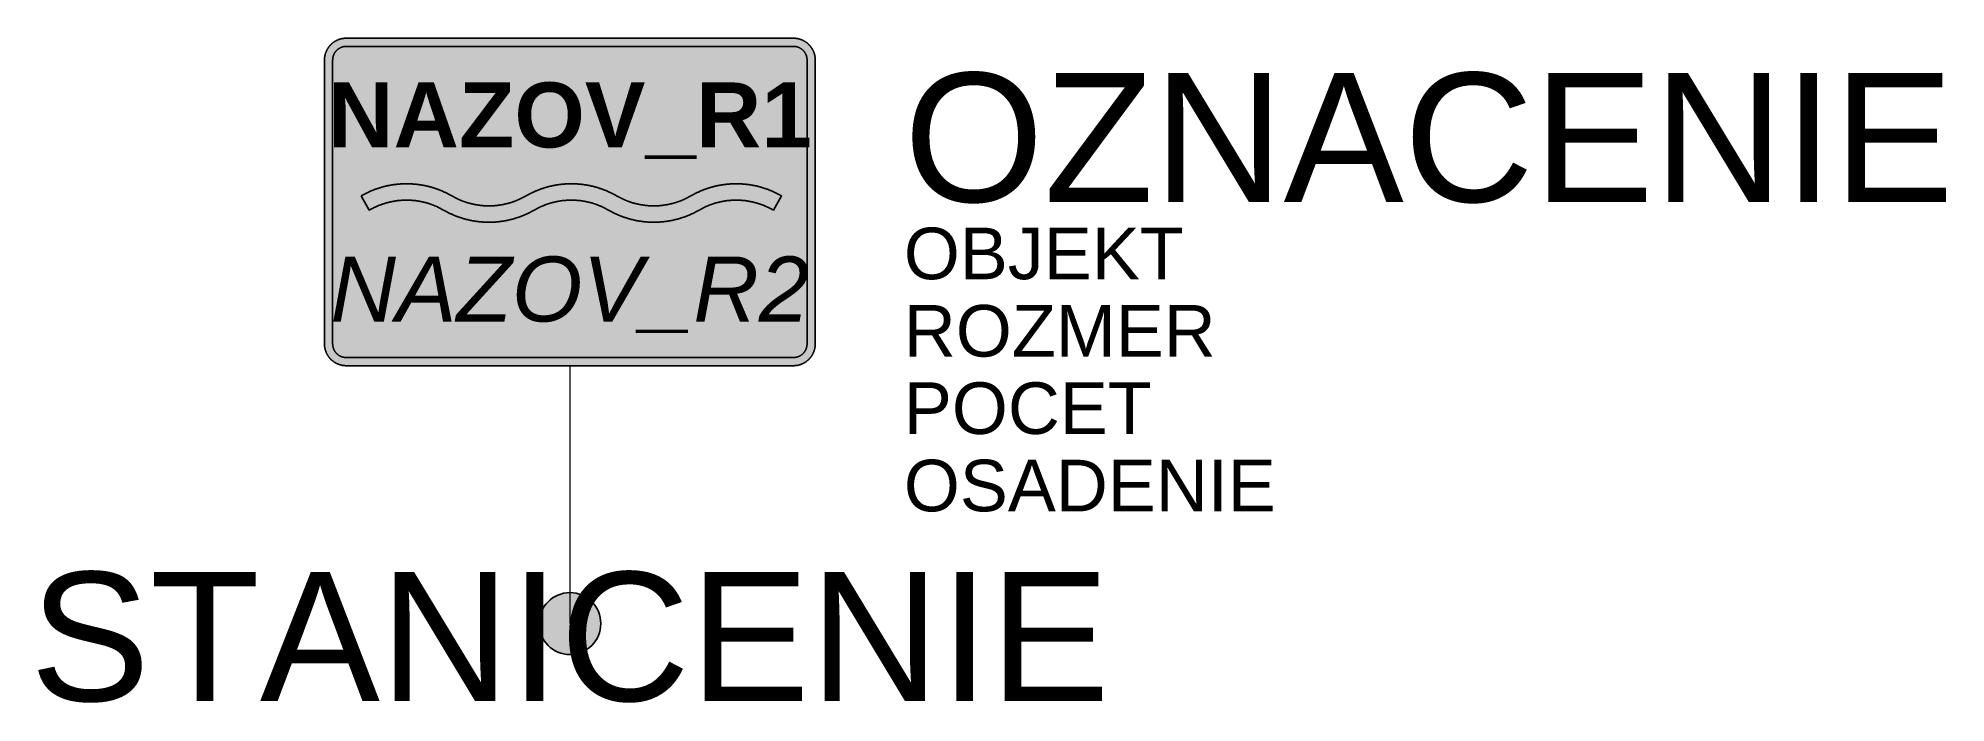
# Model space of a CAD drawing. Header units: metres. Extents: x -10.3 to 26.7, y -1.5 to 11.4.
import ezdxf
from ezdxf.enums import TextEntityAlignment as Align

# ---------------------------------------------------------------- set-up
doc = ezdxf.new("R2010")
doc.units = ezdxf.units.M
doc.layers.get('Defpoints').update_dxf_attribs({"color": 140, "lineweight": 5})
doc.styles.add('DZ', font='arialbd.ttf')
doc.styles.add('DZ-Italic', font='ariali.ttf')
doc.styles.get("Standard").update_dxf_attribs({"font": 'arial.ttf'})

msp = doc.modelspace()

# ---------------------------------------------------------------- hatches: boundary and pattern name
at = {"true_color": 0xf1efea}
for points in [[(-4.339, 5), (-4.344, 5), (-4.35, 5), (-4.355, 5), (-4.36, 5), (-4.365, 5.001), (-4.371, 5.001), (-4.376, 5.002), (-4.381, 5.002), (-4.386, 5.003), (-4.391, 5.003), (-4.397, 5.004), (-4.402, 5.005), (-4.407, 5.005), (-4.412, 5.006), (-4.417, 5.007), (-4.422, 5.008), (-4.427, 5.009), (-4.432, 5.01), (-4.437, 5.012), (-4.442, 5.013), (-4.447, 5.014), (-4.452, 5.015), (-4.457, 5.017), (-4.462, 5.018), (-4.467, 5.02), (-4.472, 5.021), (-4.477, 5.023), (-4.482, 5.025), (-4.487, 5.027), (-4.492, 5.028), (-4.496, 5.03), (-4.501, 5.032), (-4.506, 5.034), (-4.511, 5.036), (-4.515, 5.038), (-4.52, 5.041), (-4.525, 5.043), (-4.529, 5.045), (-4.534, 5.047), (-4.539, 5.05), (-4.543, 5.052), (-4.548, 5.055), (-4.552, 5.057), (-4.556, 5.06), (-4.561, 5.063), (-4.565, 5.065), (-4.57, 5.068), (-4.574, 5.071), (-4.578, 5.074), (-4.583, 5.077), (-4.587, 5.08), (-4.591, 5.083), (-4.595, 5.086), (-4.599, 5.089), (-4.603, 5.093), (-4.607, 5.096), (-4.612, 5.099), (-4.615, 5.103), (-4.619, 5.106), (-4.623, 5.109), (-4.627, 5.113), (-4.631, 5.117), (-4.635, 5.12), (-4.638, 5.124), (-4.642, 5.128), (-4.646, 5.131), (-4.649, 5.135), (-4.653, 5.139), (-4.656, 5.143), (-4.66, 5.147), (-4.663, 5.151), (-4.667, 5.155), (-4.67, 5.159), (-4.673, 5.163), (-4.676, 5.167), (-4.679, 5.171), (-4.683, 5.176), (-4.686, 5.18), (-4.688, 5.184), (-4.691, 5.188), (-4.694, 5.193), (-4.697, 5.197), (-4.7, 5.201), (-4.702, 5.206), (-4.705, 5.21), (-4.708, 5.215), (-4.71, 5.219), (-4.713, 5.224), (-4.715, 5.229), (-4.717, 5.233), (-4.72, 5.238), (-4.722, 5.242), (-4.724, 5.247), (-4.726, 5.252), (-4.728, 5.256), (-4.73, 5.261), (-4.732, 5.266), (-4.734, 5.271), (-4.736, 5.276), (-4.738, 5.281), (-4.739, 5.285), (-4.741, 5.29), (-4.743, 5.295), (-4.744, 5.3), (-4.746, 5.305), (-4.747, 5.31), (-4.748, 5.315), (-4.75, 5.32), (-4.751, 5.325), (-4.752, 5.33), (-4.753, 5.335), (-4.754, 5.34), (-4.755, 5.345), (-4.756, 5.351), (-4.757, 5.356), (-4.758, 5.361), (-4.759, 5.366), (-4.759, 5.371), (-4.76, 5.376), (-4.76, 5.381), (-4.761, 5.387), (-4.761, 5.392), (-4.762, 5.397), (-4.762, 5.402), (-4.762, 5.408), (-4.762, 5.413), (-4.763, 5.418), (-4.763, 5.423), (-4.762, 10.927), (-4.763, 10.932), (-4.762, 10.937), (-4.762, 10.942), (-4.762, 10.948), (-4.762, 10.953), (-4.761, 10.958), (-4.761, 10.963), (-4.76, 10.968), (-4.76, 10.974), (-4.759, 10.979), (-4.759, 10.984), (-4.758, 10.989), (-4.757, 10.994), (-4.756, 10.999), (-4.755, 11.004), (-4.754, 11.01), (-4.753, 11.015), (-4.752, 11.02), (-4.751, 11.025), (-4.75, 11.03), (-4.748, 11.035), (-4.747, 11.04), (-4.746, 11.045), (-4.744, 11.05), (-4.743, 11.055), (-4.741, 11.06), (-4.739, 11.064), (-4.738, 11.069), (-4.736, 11.074), (-4.734, 11.079), (-4.732, 11.084), (-4.73, 11.089), (-4.728, 11.093), (-4.726, 11.098), (-4.724, 11.103), (-4.722, 11.108), (-4.72, 11.112), (-4.717, 11.117), (-4.715, 11.121), (-4.713, 11.126), (-4.71, 11.131), (-4.708, 11.135), (-4.705, 11.14), (-4.702, 11.144), (-4.7, 11.148), (-4.697, 11.153), (-4.694, 11.157), (-4.691, 11.161), (-4.688, 11.166), (-4.686, 11.17), (-4.683, 11.174), (-4.679, 11.178), (-4.676, 11.183), (-4.673, 11.187), (-4.67, 11.191), (-4.667, 11.195), (-4.663, 11.199), (-4.66, 11.203), (-4.656, 11.207), (-4.653, 11.211), (-4.649, 11.215), (-4.646, 11.218), (-4.642, 11.222), (-4.638, 11.226), (-4.635, 11.23), (-4.631, 11.233), (-4.627, 11.237), (-4.623, 11.24), (-4.619, 11.244), (-4.615, 11.247), (-4.612, 11.251), (-4.607, 11.254), (-4.603, 11.257), (-4.599, 11.261), (-4.595, 11.264), (-4.591, 11.267), (-4.587, 11.27), (-4.583, 11.273), (-4.578, 11.276), (-4.574, 11.279), (-4.57, 11.282), (-4.565, 11.284), (-4.561, 11.287), (-4.556, 11.29), (-4.552, 11.293), (-4.548, 11.295), (-4.543, 11.298), (-4.539, 11.3), (-4.534, 11.302), (-4.529, 11.305), (-4.525, 11.307), (-4.52, 11.309), (-4.515, 11.312), (-4.511, 11.314), (-4.506, 11.316), (-4.501, 11.318), (-4.496, 11.32), (-4.492, 11.322), (-4.487, 11.323), (-4.482, 11.325), (-4.477, 11.327), (-4.472, 11.329), (-4.467, 11.33), (-4.462, 11.332), (-4.457, 11.333), (-4.452, 11.335), (-4.447, 11.336), (-4.442, 11.337), (-4.437, 11.338), (-4.432, 11.34), (-4.427, 11.341), (-4.422, 11.342), (-4.417, 11.343), (-4.412, 11.344), (-4.407, 11.345), (-4.402, 11.345), (-4.397, 11.346), (-4.391, 11.347), (-4.386, 11.347), (-4.381, 11.348), (-4.376, 11.348), (-4.371, 11.349), (-4.365, 11.349), (-4.36, 11.349), (-4.355, 11.35), (-4.35, 11.35), (-4.344, 11.35), (-4.339, 11.35), (4.339, 11.35), (4.344, 11.35), (4.35, 11.35), (4.355, 11.35), (4.36, 11.349), (4.365, 11.349), (4.371, 11.349), (4.376, 11.348), (4.381, 11.348), (4.386, 11.347), (4.391, 11.347), (4.396, 11.346), (4.402, 11.345), (4.407, 11.345), (4.412, 11.344), (4.417, 11.343), (4.422, 11.342), (4.427, 11.341), (4.432, 11.34), (4.437, 11.338), (4.442, 11.337), (4.447, 11.336), (4.452, 11.335), (4.457, 11.333), (4.462, 11.332), (4.467, 11.33), (4.472, 11.329), (4.477, 11.327), (4.482, 11.325), (4.487, 11.323), (4.492, 11.322), (4.496, 11.32), (4.501, 11.318), (4.506, 11.316), (4.511, 11.314), (4.515, 11.312), (4.52, 11.309), (4.525, 11.307), (4.529, 11.305), (4.534, 11.302), (4.539, 11.3), (4.543, 11.298), (4.548, 11.295), (4.552, 11.293), (4.556, 11.29), (4.561, 11.287), (4.565, 11.284), (4.57, 11.282), (4.574, 11.279), (4.578, 11.276), (4.583, 11.273), (4.587, 11.27), (4.591, 11.267), (4.595, 11.264), (4.599, 11.261), (4.603, 11.257), (4.607, 11.254), (4.611, 11.251), (4.615, 11.247), (4.619, 11.244), (4.623, 11.24), (4.627, 11.237), (4.631, 11.233), (4.635, 11.23), (4.638, 11.226), (4.642, 11.222), (4.646, 11.218), (4.649, 11.215), (4.653, 11.211), (4.656, 11.207), (4.66, 11.203), (4.663, 11.199), (4.667, 11.195), (4.67, 11.191), (4.673, 11.187), (4.676, 11.183), (4.679, 11.178), (4.683, 11.174), (4.685, 11.17), (4.688, 11.166), (4.691, 11.161), (4.694, 11.157), (4.697, 11.153), (4.7, 11.148), (4.702, 11.144), (4.705, 11.14), (4.708, 11.135), (4.71, 11.131), (4.713, 11.126), (4.715, 11.121), (4.717, 11.117), (4.72, 11.112), (4.722, 11.108), (4.724, 11.103), (4.726, 11.098), (4.728, 11.093), (4.73, 11.089), (4.732, 11.084), (4.734, 11.079), (4.736, 11.074), (4.738, 11.069), (4.739, 11.064), (4.741, 11.06), (4.743, 11.055), (4.744, 11.05), (4.746, 11.045), (4.747, 11.04), (4.748, 11.035), (4.75, 11.03), (4.751, 11.025), (4.752, 11.02), (4.753, 11.015), (4.754, 11.01), (4.755, 11.004), (4.756, 10.999), (4.757, 10.994), (4.758, 10.989), (4.759, 10.984), (4.759, 10.979), (4.76, 10.974), (4.76, 10.968), (4.761, 10.963), (4.761, 10.958), (4.762, 10.953), (4.762, 10.948), (4.762, 10.942), (4.762, 10.937), (4.762, 10.932), (4.762, 10.927), (4.763, 5.423), (4.762, 5.418), (4.762, 5.413), (4.762, 5.408), (4.762, 5.402), (4.762, 5.397), (4.761, 5.392), (4.761, 5.387), (4.76, 5.381), (4.76, 5.376), (4.759, 5.371), (4.759, 5.366), (4.758, 5.361), (4.757, 5.356), (4.756, 5.351), (4.755, 5.345), (4.754, 5.34), (4.753, 5.335), (4.752, 5.33), (4.751, 5.325), (4.75, 5.32), (4.748, 5.315), (4.747, 5.31), (4.746, 5.305), (4.744, 5.3), (4.743, 5.295), (4.741, 5.29), (4.739, 5.285), (4.738, 5.281), (4.736, 5.276), (4.734, 5.271), (4.732, 5.266), (4.73, 5.261), (4.728, 5.256), (4.726, 5.252), (4.724, 5.247), (4.722, 5.242), (4.72, 5.238), (4.717, 5.233), (4.715, 5.229), (4.713, 5.224), (4.71, 5.219), (4.708, 5.215), (4.705, 5.21), (4.702, 5.206), (4.7, 5.201), (4.697, 5.197), (4.694, 5.193), (4.691, 5.188), (4.688, 5.184), (4.685, 5.18), (4.683, 5.176), (4.679, 5.171), (4.676, 5.167), (4.673, 5.163), (4.67, 5.159), (4.667, 5.155), (4.663, 5.151), (4.66, 5.147), (4.656, 5.143), (4.653, 5.139), (4.649, 5.135), (4.646, 5.131), (4.642, 5.128), (4.638, 5.124), (4.635, 5.12), (4.631, 5.117), (4.627, 5.113), (4.623, 5.109), (4.619, 5.106), (4.615, 5.103), (4.611, 5.099), (4.607, 5.096), (4.603, 5.093), (4.599, 5.089), (4.595, 5.086), (4.591, 5.083), (4.587, 5.08), (4.583, 5.077), (4.578, 5.074), (4.574, 5.071), (4.57, 5.068), (4.565, 5.065), (4.561, 5.063), (4.556, 5.06), (4.552, 5.057), (4.548, 5.055), (4.543, 5.052), (4.539, 5.05), (4.534, 5.047), (4.529, 5.045), (4.525, 5.043), (4.52, 5.041), (4.515, 5.038), (4.511, 5.036), (4.506, 5.034), (4.501, 5.032), (4.496, 5.03), (4.492, 5.028), (4.487, 5.027), (4.482, 5.025), (4.477, 5.023), (4.472, 5.021), (4.467, 5.02), (4.462, 5.018), (4.457, 5.017), (4.452, 5.015), (4.447, 5.014), (4.442, 5.013), (4.437, 5.012), (4.432, 5.01), (4.427, 5.009), (4.422, 5.008), (4.417, 5.007), (4.412, 5.006), (4.407, 5.005), (4.402, 5.005), (4.396, 5.004), (4.391, 5.003), (4.386, 5.003), (4.381, 5.002), (4.376, 5.002), (4.371, 5.001), (4.365, 5.001), (4.36, 5), (4.355, 5), (4.35, 5), (4.344, 5), (4.339, 5)], [(-4.05, 8.292), (-4.038, 8.3), (-4.025, 8.307), (-4.012, 8.314), (-4, 8.32), (-3.987, 8.327), (-3.974, 8.334), (-3.961, 8.34), (-3.948, 8.347), (-3.935, 8.353), (-3.922, 8.359), (-3.909, 8.365), (-3.896, 8.371), (-3.883, 8.377), (-3.87, 8.383), (-3.857, 8.389), (-3.844, 8.394), (-3.83, 8.4), (-3.817, 8.405), (-3.803, 8.41), (-3.79, 8.415), (-3.777, 8.42), (-3.763, 8.425), (-3.75, 8.43), (-3.736, 8.435), (-3.722, 8.439), (-3.709, 8.444), (-3.695, 8.448), (-3.681, 8.452), (-3.668, 8.456), (-3.654, 8.46), (-3.64, 8.464), (-3.626, 8.468), (-3.612, 8.472), (-3.598, 8.475), (-3.584, 8.479), (-3.57, 8.482), (-3.556, 8.485), (-3.542, 8.488), (-3.528, 8.491), (-3.514, 8.494), (-3.5, 8.497), (-3.486, 8.499), (-3.472, 8.502), (-3.458, 8.504), (-3.444, 8.507), (-3.429, 8.509), (-3.415, 8.511), (-3.401, 8.513), (-3.387, 8.515), (-3.372, 8.516), (-3.358, 8.518), (-3.344, 8.519), (-3.329, 8.521), (-3.315, 8.522), (-3.301, 8.523), (-3.286, 8.524), (-3.272, 8.525), (-3.258, 8.526), (-3.243, 8.526), (-3.229, 8.527), (-3.214, 8.527), (-3.2, 8.528), (-3.185, 8.528), (-3.171, 8.528), (-3.159, 8.528), (-3.147, 8.528), (-3.135, 8.528), (-3.123, 8.527), (-3.111, 8.527), (-3.099, 8.526), (-3.087, 8.526), (-3.075, 8.525), (-3.063, 8.525), (-3.051, 8.524), (-3.039, 8.523), (-3.027, 8.522), (-3.015, 8.521), (-3.003, 8.52), (-2.991, 8.519), (-2.979, 8.517), (-2.967, 8.516), (-2.955, 8.515), (-2.944, 8.513), (-2.932, 8.512), (-2.92, 8.51), (-2.908, 8.508), (-2.896, 8.506), (-2.884, 8.504), (-2.873, 8.502), (-2.861, 8.5), (-2.849, 8.498), (-2.837, 8.496), (-2.825, 8.494), (-2.814, 8.491), (-2.802, 8.489), (-2.79, 8.486), (-2.779, 8.484), (-2.767, 8.481), (-2.755, 8.478), (-2.744, 8.475), (-2.732, 8.472), (-2.721, 8.469), (-2.709, 8.466), (-2.697, 8.463), (-2.686, 8.46), (-2.674, 8.456), (-2.663, 8.453), (-2.652, 8.449), (-2.64, 8.446), (-2.629, 8.442), (-2.617, 8.439), (-2.606, 8.435), (-2.595, 8.431), (-2.583, 8.427), (-2.572, 8.423), (-2.561, 8.419), (-2.55, 8.415), (-2.538, 8.41), (-2.527, 8.406), (-2.516, 8.401), (-2.505, 8.397), (-2.494, 8.392), (-2.483, 8.388), (-2.472, 8.383), (-2.461, 8.378), (-2.45, 8.373), (-2.439, 8.368), (-2.428, 8.363), (-2.18, 8.234), (-2.171, 8.23), (-2.162, 8.226), (-2.153, 8.222), (-2.144, 8.218), (-2.135, 8.214), (-2.126, 8.21), (-2.117, 8.207), (-2.108, 8.203), (-2.099, 8.199), (-2.09, 8.196), (-2.08, 8.192), (-2.071, 8.189), (-2.062, 8.185), (-2.053, 8.182), (-2.043, 8.179), (-2.034, 8.176), (-2.025, 8.173), (-2.016, 8.17), (-2.006, 8.166), (-1.997, 8.164), (-1.987, 8.161), (-1.978, 8.158), (-1.969, 8.155), (-1.959, 8.152), (-1.95, 8.15), (-1.94, 8.147), (-1.931, 8.145), (-1.921, 8.142), (-1.912, 8.14), (-1.902, 8.138), (-1.893, 8.136), (-1.883, 8.133), (-1.873, 8.131), (-1.864, 8.129), (-1.854, 8.127), (-1.845, 8.125), (-1.835, 8.124), (-1.825, 8.122), (-1.816, 8.12), (-1.806, 8.119), (-1.796, 8.117), (-1.787, 8.116), (-1.777, 8.114), (-1.767, 8.113), (-1.757, 8.111), (-1.748, 8.11), (-1.738, 8.109), (-1.728, 8.108), (-1.718, 8.107), (-1.709, 8.106), (-1.699, 8.105), (-1.689, 8.104), (-1.679, 8.103), (-1.669, 8.103), (-1.66, 8.102), (-1.65, 8.101), (-1.64, 8.101), (-1.63, 8.1), (-1.62, 8.1), (-1.611, 8.1), (-1.601, 8.1), (-1.591, 8.099), (-1.581, 8.099), (-1.571, 8.099), (-1.561, 8.099), (-1.551, 8.099), (-1.542, 8.1), (-1.532, 8.1), (-1.522, 8.1), (-1.512, 8.1), (-1.502, 8.101), (-1.492, 8.101), (-1.482, 8.102), (-1.473, 8.103), (-1.463, 8.103), (-1.453, 8.104), (-1.443, 8.105), (-1.434, 8.106), (-1.424, 8.107), (-1.414, 8.108), (-1.404, 8.109), (-1.394, 8.11), (-1.385, 8.111), (-1.375, 8.113), (-1.365, 8.114), (-1.356, 8.116), (-1.346, 8.117), (-1.336, 8.119), (-1.327, 8.12), (-1.317, 8.122), (-1.307, 8.124), (-1.298, 8.125), (-1.288, 8.127), (-1.278, 8.129), (-1.269, 8.131), (-1.259, 8.133), (-1.25, 8.136), (-1.24, 8.138), (-1.231, 8.14), (-1.221, 8.142), (-1.212, 8.145), (-1.202, 8.147), (-1.193, 8.15), (-1.183, 8.152), (-1.174, 8.155), (-1.164, 8.158), (-1.155, 8.161), (-1.145, 8.164), (-1.136, 8.166), (-1.127, 8.17), (-1.117, 8.173), (-1.108, 8.176), (-1.099, 8.179), (-1.09, 8.182), (-1.08, 8.185), (-1.071, 8.189), (-1.062, 8.192), (-1.053, 8.196), (-1.043, 8.199), (-1.034, 8.203), (-1.025, 8.207), (-1.016, 8.21), (-1.007, 8.214), (-0.998, 8.218), (-0.989, 8.222), (-0.98, 8.226), (-0.971, 8.23), (-0.962, 8.234), (-0.714, 8.363), (-0.704, 8.368), (-0.693, 8.373), (-0.682, 8.378), (-0.671, 8.383), (-0.66, 8.388), (-0.648, 8.392), (-0.637, 8.397), (-0.626, 8.401), (-0.615, 8.406), (-0.604, 8.41), (-0.593, 8.415), (-0.581, 8.419), (-0.57, 8.423), (-0.559, 8.427), (-0.548, 8.431), (-0.536, 8.435), (-0.525, 8.439), (-0.514, 8.442), (-0.502, 8.446), (-0.491, 8.449), (-0.479, 8.453), (-0.468, 8.456), (-0.456, 8.46), (-0.445, 8.463), (-0.433, 8.466), (-0.422, 8.469), (-0.41, 8.472), (-0.398, 8.475), (-0.387, 8.478), (-0.375, 8.481), (-0.364, 8.484), (-0.352, 8.486), (-0.34, 8.489), (-0.329, 8.491), (-0.317, 8.494), (-0.305, 8.496), (-0.293, 8.498), (-0.281, 8.5), (-0.27, 8.502), (-0.258, 8.504), (-0.246, 8.506), (-0.234, 8.508), (-0.222, 8.51), (-0.211, 8.512), (-0.199, 8.513), (-0.187, 8.515), (-0.175, 8.516), (-0.163, 8.517), (-0.151, 8.519), (-0.139, 8.52), (-0.127, 8.521), (-0.115, 8.522), (-0.103, 8.523), (-0.091, 8.524), (-0.079, 8.525), (-0.067, 8.525), (-0.055, 8.526), (-0.043, 8.526), (-0.031, 8.527), (-0.019, 8.527), (-0.007, 8.528), (0.005, 8.528), (0.017, 8.528), (0.029, 8.528), (0.041, 8.528), (0.053, 8.528), (0.065, 8.528), (0.077, 8.527), (0.089, 8.527), (0.101, 8.526), (0.113, 8.526), (0.125, 8.525), (0.137, 8.525), (0.149, 8.524), (0.161, 8.523), (0.173, 8.522), (0.185, 8.521), (0.197, 8.52), (0.209, 8.519), (0.22, 8.517), (0.232, 8.516), (0.244, 8.515), (0.256, 8.513), (0.268, 8.512), (0.28, 8.51), (0.292, 8.508), (0.304, 8.506), (0.315, 8.504), (0.327, 8.502), (0.339, 8.5), (0.351, 8.498), (0.362, 8.496), (0.374, 8.494), (0.386, 8.491), (0.398, 8.489), (0.409, 8.486), (0.421, 8.484), (0.433, 8.481), (0.444, 8.478), (0.456, 8.475), (0.468, 8.472), (0.479, 8.469), (0.491, 8.466), (0.502, 8.463), (0.514, 8.46), (0.525, 8.456), (0.537, 8.453), (0.548, 8.449), (0.56, 8.446), (0.571, 8.442), (0.582, 8.439), (0.594, 8.435), (0.605, 8.431), (0.616, 8.427), (0.628, 8.423), (0.639, 8.419), (0.65, 8.415), (0.661, 8.41), (0.673, 8.406), (0.684, 8.401), (0.695, 8.397), (0.706, 8.392), (0.717, 8.388), (0.728, 8.383), (0.739, 8.378), (0.75, 8.373), (0.761, 8.368), (0.772, 8.363), (1.02, 8.234), (1.029, 8.23), (1.037, 8.226), (1.047, 8.222), (1.056, 8.218), (1.065, 8.214), (1.074, 8.21), (1.083, 8.207), (1.092, 8.203), (1.101, 8.199), (1.11, 8.196), (1.119, 8.192), (1.129, 8.189), (1.138, 8.185), (1.147, 8.182), (1.156, 8.179), (1.166, 8.176), (1.175, 8.173), (1.184, 8.17), (1.194, 8.166), (1.203, 8.164), (1.212, 8.161), (1.222, 8.158), (1.231, 8.155), (1.241, 8.152), (1.25, 8.15), (1.259, 8.147), (1.269, 8.145), (1.279, 8.142), (1.288, 8.14), (1.298, 8.138), (1.307, 8.136), (1.317, 8.133), (1.326, 8.131), (1.336, 8.129), (1.345, 8.127), (1.355, 8.125), (1.365, 8.124), (1.374, 8.122), (1.384, 8.12), (1.394, 8.119), (1.403, 8.117), (1.413, 8.116), (1.423, 8.114), (1.432, 8.113), (1.442, 8.111), (1.452, 8.11), (1.462, 8.109), (1.471, 8.108), (1.481, 8.107), (1.491, 8.106), (1.501, 8.105), (1.511, 8.104), (1.52, 8.103), (1.53, 8.103), (1.54, 8.102), (1.55, 8.101), (1.56, 8.101), (1.569, 8.1), (1.579, 8.1), (1.589, 8.1), (1.599, 8.1), (1.609, 8.099), (1.619, 8.099), (1.629, 8.099), (1.638, 8.099), (1.648, 8.099), (1.658, 8.1), (1.668, 8.1), (1.678, 8.1), (1.688, 8.1), (1.697, 8.101), (1.707, 8.101), (1.717, 8.102), (1.727, 8.103), (1.737, 8.103), (1.747, 8.104), (1.756, 8.105), (1.766, 8.106), (1.776, 8.107), (1.786, 8.108), (1.795, 8.109), (1.805, 8.11), (1.815, 8.111), (1.825, 8.113), (1.834, 8.114), (1.844, 8.116), (1.854, 8.117), (1.863, 8.119), (1.873, 8.12), (1.883, 8.122), (1.892, 8.124), (1.902, 8.125), (1.912, 8.127), (1.921, 8.129), (1.931, 8.131), (1.94, 8.133), (1.95, 8.136), (1.96, 8.138), (1.969, 8.14), (1.979, 8.142), (1.988, 8.145), (1.998, 8.147), (2.007, 8.15), (2.017, 8.152), (2.026, 8.155), (2.035, 8.158), (2.045, 8.161), (2.054, 8.164), (2.064, 8.166), (2.073, 8.17), (2.082, 8.173), (2.092, 8.176), (2.101, 8.179), (2.11, 8.182), (2.119, 8.185), (2.129, 8.189), (2.138, 8.192), (2.147, 8.196), (2.156, 8.199), (2.165, 8.203), (2.174, 8.207), (2.184, 8.21), (2.193, 8.214), (2.202, 8.218), (2.211, 8.222), (2.22, 8.226), (2.229, 8.23), (2.238, 8.234), (2.485, 8.363), (2.496, 8.368), (2.507, 8.373), (2.518, 8.378), (2.529, 8.383), (2.54, 8.388), (2.551, 8.392), (2.562, 8.397), (2.573, 8.401), (2.585, 8.406), (2.596, 8.41), (2.607, 8.415), (2.618, 8.419), (2.629, 8.423), (2.641, 8.427), (2.652, 8.431), (2.663, 8.435), (2.675, 8.439), (2.686, 8.442), (2.698, 8.446), (2.709, 8.449), (2.72, 8.453), (2.732, 8.456), (2.743, 8.46), (2.755, 8.463), (2.767, 8.466), (2.778, 8.469), (2.79, 8.472), (2.801, 8.475), (2.813, 8.478), (2.824, 8.481), (2.836, 8.484), (2.848, 8.486), (2.859, 8.489), (2.871, 8.491), (2.883, 8.494), (2.895, 8.496), (2.906, 8.498), (2.918, 8.5), (2.93, 8.502), (2.942, 8.504), (2.954, 8.506), (2.965, 8.508), (2.977, 8.51), (2.989, 8.512), (3.001, 8.513), (3.013, 8.515), (3.025, 8.516), (3.037, 8.517), (3.049, 8.519), (3.061, 8.52), (3.073, 8.521), (3.084, 8.522), (3.096, 8.523), (3.108, 8.524), (3.12, 8.525), (3.132, 8.525), (3.144, 8.526), (3.156, 8.526), (3.168, 8.527), (3.18, 8.527), (3.192, 8.528), (3.204, 8.528), (3.216, 8.528), (3.228, 8.528), (3.243, 8.528), (3.257, 8.528), (3.272, 8.527), (3.286, 8.527), (3.301, 8.526), (3.315, 8.526), (3.329, 8.525), (3.344, 8.524), (3.358, 8.523), (3.373, 8.522), (3.387, 8.521), (3.401, 8.519), (3.416, 8.518), (3.43, 8.516), (3.444, 8.515), (3.458, 8.513), (3.473, 8.511), (3.487, 8.509), (3.501, 8.507), (3.515, 8.504), (3.529, 8.502), (3.544, 8.499), (3.558, 8.497), (3.572, 8.494), (3.586, 8.491), (3.6, 8.488), (3.614, 8.485), (3.628, 8.482), (3.642, 8.479), (3.656, 8.475), (3.67, 8.472), (3.684, 8.468), (3.697, 8.464), (3.711, 8.46), (3.725, 8.456), (3.739, 8.452), (3.753, 8.448), (3.766, 8.444), (3.78, 8.439), (3.793, 8.435), (3.807, 8.43), (3.821, 8.425), (3.834, 8.42), (3.848, 8.415), (3.861, 8.41), (3.874, 8.405), (3.888, 8.4), (3.901, 8.394), (3.914, 8.389), (3.927, 8.383), (3.941, 8.377), (3.954, 8.371), (3.967, 8.365), (3.98, 8.359), (3.993, 8.353), (4.006, 8.347), (4.019, 8.34), (4.032, 8.334), (4.044, 8.327), (4.057, 8.32), (4.07, 8.314), (4.083, 8.307), (4.095, 8.3), (4.108, 8.292), (3.949, 8.017), (3.939, 8.023), (3.928, 8.029), (3.918, 8.035), (3.908, 8.04), (3.897, 8.046), (3.887, 8.051), (3.876, 8.057), (3.866, 8.062), (3.855, 8.067), (3.844, 8.072), (3.834, 8.077), (3.823, 8.082), (3.812, 8.087), (3.801, 8.092), (3.79, 8.096), (3.78, 8.101), (3.769, 8.105), (3.758, 8.11), (3.747, 8.114), (3.736, 8.118), (3.725, 8.122), (3.714, 8.126), (3.703, 8.13), (3.691, 8.134), (3.68, 8.138), (3.669, 8.141), (3.658, 8.145), (3.647, 8.148), (3.635, 8.152), (3.624, 8.155), (3.613, 8.158), (3.601, 8.161), (3.59, 8.164), (3.579, 8.167), (3.567, 8.17), (3.556, 8.173), (3.544, 8.175), (3.533, 8.178), (3.521, 8.18), (3.51, 8.183), (3.498, 8.185), (3.487, 8.187), (3.475, 8.189), (3.464, 8.191), (3.452, 8.193), (3.44, 8.195), (3.429, 8.197), (3.417, 8.198), (3.405, 8.2), (3.394, 8.201), (3.382, 8.202), (3.37, 8.203), (3.358, 8.205), (3.347, 8.206), (3.335, 8.206), (3.323, 8.207), (3.311, 8.208), (3.299, 8.209), (3.288, 8.209), (3.276, 8.21), (3.264, 8.21), (3.252, 8.21), (3.24, 8.21), (3.228, 8.21), (3.219, 8.21), (3.209, 8.21), (3.199, 8.21), (3.189, 8.21), (3.179, 8.21), (3.169, 8.209), (3.16, 8.209), (3.15, 8.208), (3.14, 8.208), (3.13, 8.207), (3.12, 8.206), (3.11, 8.206), (3.101, 8.205), (3.091, 8.204), (3.081, 8.203), (3.071, 8.202), (3.062, 8.201), (3.052, 8.2), (3.042, 8.198), (3.032, 8.197), (3.023, 8.196), (3.013, 8.194), (3.003, 8.193), (2.994, 8.191), (2.984, 8.19), (2.974, 8.188), (2.965, 8.186), (2.955, 8.184), (2.945, 8.182), (2.936, 8.18), (2.926, 8.178), (2.917, 8.176), (2.907, 8.174), (2.897, 8.172), (2.888, 8.17), (2.878, 8.167), (2.869, 8.165), (2.859, 8.162), (2.85, 8.16), (2.84, 8.157), (2.831, 8.155), (2.822, 8.152), (2.812, 8.149), (2.803, 8.146), (2.793, 8.143), (2.784, 8.14), (2.775, 8.137), (2.765, 8.134), (2.756, 8.131), (2.747, 8.128), (2.738, 8.124), (2.728, 8.121), (2.719, 8.117), (2.71, 8.114), (2.701, 8.11), (2.692, 8.107), (2.683, 8.103), (2.673, 8.099), (2.664, 8.095), (2.655, 8.092), (2.646, 8.088), (2.637, 8.084), (2.628, 8.08), (2.619, 8.075), (2.372, 7.947), (2.361, 7.942), (2.35, 7.937), (2.339, 7.932), (2.328, 7.927), (2.317, 7.922), (2.306, 7.917), (2.295, 7.913), (2.284, 7.908), (2.272, 7.904), (2.261, 7.9), (2.25, 7.895), (2.239, 7.891), (2.228, 7.887), (2.216, 7.883), (2.205, 7.879), (2.194, 7.875), (2.182, 7.871), (2.171, 7.867), (2.159, 7.864), (2.148, 7.86), (2.137, 7.857), (2.125, 7.853), (2.114, 7.85), (2.102, 7.847), (2.091, 7.844), (2.079, 7.84), (2.067, 7.837), (2.056, 7.834), (2.044, 7.832), (2.033, 7.829), (2.021, 7.826), (2.009, 7.824), (1.997, 7.821), (1.986, 7.818), (1.974, 7.816), (1.962, 7.814), (1.951, 7.812), (1.939, 7.809), (1.927, 7.807), (1.915, 7.805), (1.903, 7.803), (1.892, 7.802), (1.88, 7.8), (1.868, 7.798), (1.856, 7.797), (1.844, 7.795), (1.832, 7.794), (1.82, 7.792), (1.808, 7.791), (1.796, 7.79), (1.785, 7.789), (1.773, 7.788), (1.761, 7.787), (1.749, 7.786), (1.737, 7.785), (1.725, 7.784), (1.713, 7.784), (1.701, 7.783), (1.689, 7.783), (1.677, 7.782), (1.665, 7.782), (1.653, 7.782), (1.641, 7.782), (1.629, 7.782), (1.617, 7.782), (1.605, 7.782), (1.592, 7.782), (1.58, 7.782), (1.568, 7.783), (1.556, 7.783), (1.544, 7.784), (1.532, 7.784), (1.52, 7.785), (1.509, 7.786), (1.497, 7.787), (1.485, 7.788), (1.473, 7.789), (1.461, 7.79), (1.449, 7.791), (1.437, 7.792), (1.425, 7.794), (1.413, 7.795), (1.401, 7.797), (1.389, 7.798), (1.377, 7.8), (1.366, 7.802), (1.354, 7.803), (1.342, 7.805), (1.33, 7.807), (1.318, 7.809), (1.307, 7.812), (1.295, 7.814), (1.283, 7.816), (1.271, 7.818), (1.26, 7.821), (1.248, 7.824), (1.236, 7.826), (1.225, 7.829), (1.213, 7.832), (1.201, 7.834), (1.19, 7.837), (1.178, 7.84), (1.167, 7.844), (1.155, 7.847), (1.144, 7.85), (1.132, 7.853), (1.121, 7.857), (1.109, 7.86), (1.098, 7.864), (1.086, 7.867), (1.075, 7.871), (1.064, 7.875), (1.052, 7.879), (1.041, 7.883), (1.03, 7.887), (1.018, 7.891), (1.007, 7.895), (0.996, 7.9), (0.985, 7.904), (0.974, 7.908), (0.962, 7.913), (0.951, 7.917), (0.94, 7.922), (0.929, 7.927), (0.918, 7.932), (0.907, 7.937), (0.896, 7.942), (0.885, 7.947), (0.638, 8.075), (0.629, 8.08), (0.62, 8.084), (0.611, 8.088), (0.602, 8.092), (0.593, 8.095), (0.584, 8.099), (0.575, 8.103), (0.565, 8.107), (0.556, 8.11), (0.547, 8.114), (0.538, 8.117), (0.529, 8.121), (0.52, 8.124), (0.51, 8.128), (0.501, 8.131), (0.492, 8.134), (0.482, 8.137), (0.473, 8.14), (0.464, 8.143), (0.454, 8.146), (0.445, 8.149), (0.436, 8.152), (0.426, 8.155), (0.417, 8.157), (0.407, 8.16), (0.398, 8.162), (0.388, 8.165), (0.379, 8.167), (0.369, 8.17), (0.36, 8.172), (0.35, 8.174), (0.341, 8.176), (0.331, 8.178), (0.321, 8.18), (0.312, 8.182), (0.302, 8.184), (0.293, 8.186), (0.283, 8.188), (0.273, 8.19), (0.264, 8.191), (0.254, 8.193), (0.244, 8.194), (0.235, 8.196), (0.225, 8.197), (0.215, 8.198), (0.205, 8.2), (0.196, 8.201), (0.186, 8.202), (0.176, 8.203), (0.166, 8.204), (0.156, 8.205), (0.147, 8.206), (0.137, 8.206), (0.127, 8.207), (0.117, 8.208), (0.108, 8.208), (0.098, 8.209), (0.088, 8.209), (0.078, 8.21), (0.068, 8.21), (0.058, 8.21), (0.048, 8.21), (0.039, 8.21), (0.029, 8.21), (0.019, 8.21), (0.009, 8.21), (-0.001, 8.21), (-0.011, 8.21), (-0.021, 8.21), (-0.03, 8.209), (-0.04, 8.209), (-0.05, 8.208), (-0.06, 8.208), (-0.07, 8.207), (-0.079, 8.206), (-0.089, 8.206), (-0.099, 8.205), (-0.109, 8.204), (-0.119, 8.203), (-0.128, 8.202), (-0.138, 8.201), (-0.148, 8.2), (-0.158, 8.198), (-0.167, 8.197), (-0.177, 8.196), (-0.187, 8.194), (-0.196, 8.193), (-0.206, 8.191), (-0.216, 8.19), (-0.225, 8.188), (-0.235, 8.186), (-0.245, 8.184), (-0.254, 8.182), (-0.264, 8.18), (-0.274, 8.178), (-0.283, 8.176), (-0.293, 8.174), (-0.302, 8.172), (-0.312, 8.17), (-0.321, 8.167), (-0.331, 8.165), (-0.34, 8.162), (-0.35, 8.16), (-0.359, 8.157), (-0.369, 8.155), (-0.378, 8.152), (-0.388, 8.149), (-0.397, 8.146), (-0.406, 8.143), (-0.416, 8.14), (-0.425, 8.137), (-0.434, 8.134), (-0.444, 8.131), (-0.453, 8.128), (-0.462, 8.124), (-0.471, 8.121), (-0.481, 8.117), (-0.49, 8.114), (-0.499, 8.11), (-0.508, 8.107), (-0.517, 8.103), (-0.526, 8.099), (-0.535, 8.095), (-0.544, 8.092), (-0.553, 8.088), (-0.562, 8.084), (-0.571, 8.08), (-0.58, 8.075), (-0.828, 7.947), (-0.839, 7.942), (-0.85, 7.937), (-0.861, 7.932), (-0.872, 7.927), (-0.883, 7.922), (-0.894, 7.917), (-0.905, 7.913), (-0.916, 7.908), (-0.927, 7.904), (-0.938, 7.9), (-0.95, 7.895), (-0.961, 7.891), (-0.972, 7.887), (-0.983, 7.883), (-0.995, 7.879), (-1.006, 7.875), (-1.017, 7.871), (-1.029, 7.867), (-1.04, 7.864), (-1.052, 7.86), (-1.063, 7.857), (-1.075, 7.853), (-1.086, 7.85), (-1.098, 7.847), (-1.109, 7.844), (-1.121, 7.84), (-1.132, 7.837), (-1.144, 7.834), (-1.156, 7.832), (-1.167, 7.829), (-1.179, 7.826), (-1.19, 7.824), (-1.202, 7.821), (-1.214, 7.818), (-1.226, 7.816), (-1.237, 7.814), (-1.249, 7.812), (-1.261, 7.809), (-1.273, 7.807), (-1.284, 7.805), (-1.296, 7.803), (-1.308, 7.802), (-1.32, 7.8), (-1.332, 7.798), (-1.344, 7.797), (-1.356, 7.795), (-1.368, 7.794), (-1.379, 7.792), (-1.391, 7.791), (-1.403, 7.79), (-1.415, 7.789), (-1.427, 7.788), (-1.439, 7.787), (-1.451, 7.786), (-1.463, 7.785), (-1.475, 7.784), (-1.487, 7.784), (-1.499, 7.783), (-1.511, 7.783), (-1.523, 7.782), (-1.535, 7.782), (-1.547, 7.782), (-1.559, 7.782), (-1.571, 7.782), (-1.583, 7.782), (-1.595, 7.782), (-1.607, 7.782), (-1.619, 7.782), (-1.631, 7.783), (-1.643, 7.783), (-1.655, 7.784), (-1.667, 7.784), (-1.679, 7.785), (-1.691, 7.786), (-1.703, 7.787), (-1.715, 7.788), (-1.727, 7.789), (-1.739, 7.79), (-1.751, 7.791), (-1.763, 7.792), (-1.775, 7.794), (-1.787, 7.795), (-1.798, 7.797), (-1.81, 7.798), (-1.822, 7.8), (-1.834, 7.802), (-1.846, 7.803), (-1.858, 7.805), (-1.87, 7.807), (-1.881, 7.809), (-1.893, 7.812), (-1.905, 7.814), (-1.917, 7.816), (-1.928, 7.818), (-1.94, 7.821), (-1.952, 7.824), (-1.963, 7.826), (-1.975, 7.829), (-1.987, 7.832), (-1.998, 7.834), (-2.01, 7.837), (-2.022, 7.84), (-2.033, 7.844), (-2.045, 7.847), (-2.056, 7.85), (-2.068, 7.853), (-2.079, 7.857), (-2.091, 7.86), (-2.102, 7.864), (-2.113, 7.867), (-2.125, 7.871), (-2.136, 7.875), (-2.147, 7.879), (-2.159, 7.883), (-2.17, 7.887), (-2.181, 7.891), (-2.193, 7.895), (-2.204, 7.9), (-2.215, 7.904), (-2.226, 7.908), (-2.237, 7.913), (-2.248, 7.917), (-2.259, 7.922), (-2.27, 7.927), (-2.281, 7.932), (-2.292, 7.937), (-2.303, 7.942), (-2.314, 7.947), (-2.562, 8.075), (-2.571, 8.08), (-2.58, 8.084), (-2.589, 8.088), (-2.598, 8.092), (-2.607, 8.095), (-2.616, 8.099), (-2.625, 8.103), (-2.634, 8.107), (-2.643, 8.11), (-2.653, 8.114), (-2.662, 8.117), (-2.671, 8.121), (-2.68, 8.124), (-2.689, 8.128), (-2.699, 8.131), (-2.708, 8.134), (-2.717, 8.137), (-2.727, 8.14), (-2.736, 8.143), (-2.745, 8.146), (-2.755, 8.149), (-2.764, 8.152), (-2.774, 8.155), (-2.783, 8.157), (-2.792, 8.16), (-2.802, 8.162), (-2.811, 8.165), (-2.821, 8.167), (-2.83, 8.17), (-2.84, 8.172), (-2.85, 8.174), (-2.859, 8.176), (-2.869, 8.178), (-2.878, 8.18), (-2.888, 8.182), (-2.897, 8.184), (-2.907, 8.186), (-2.917, 8.188), (-2.926, 8.19), (-2.936, 8.191), (-2.946, 8.193), (-2.955, 8.194), (-2.965, 8.196), (-2.975, 8.197), (-2.985, 8.198), (-2.994, 8.2), (-3.004, 8.201), (-3.014, 8.202), (-3.024, 8.203), (-3.033, 8.204), (-3.043, 8.205), (-3.053, 8.206), (-3.063, 8.206), (-3.073, 8.207), (-3.082, 8.208), (-3.092, 8.208), (-3.102, 8.209), (-3.112, 8.209), (-3.122, 8.21), (-3.132, 8.21), (-3.141, 8.21), (-3.151, 8.21), (-3.161, 8.21), (-3.171, 8.21), (-3.183, 8.21), (-3.195, 8.21), (-3.207, 8.21), (-3.218, 8.21), (-3.23, 8.209), (-3.242, 8.209), (-3.254, 8.208), (-3.266, 8.207), (-3.277, 8.206), (-3.289, 8.206), (-3.301, 8.205), (-3.313, 8.203), (-3.324, 8.202), (-3.336, 8.201), (-3.348, 8.2), (-3.359, 8.198), (-3.371, 8.197), (-3.383, 8.195), (-3.394, 8.193), (-3.406, 8.191), (-3.418, 8.189), (-3.429, 8.187), (-3.441, 8.185), (-3.452, 8.183), (-3.464, 8.18), (-3.475, 8.178), (-3.487, 8.175), (-3.498, 8.173), (-3.51, 8.17), (-3.521, 8.167), (-3.533, 8.164), (-3.544, 8.161), (-3.555, 8.158), (-3.567, 8.155), (-3.578, 8.152), (-3.589, 8.148), (-3.6, 8.145), (-3.612, 8.141), (-3.623, 8.138), (-3.634, 8.134), (-3.645, 8.13), (-3.656, 8.126), (-3.667, 8.122), (-3.678, 8.118), (-3.689, 8.114), (-3.7, 8.11), (-3.711, 8.105), (-3.722, 8.101), (-3.733, 8.096), (-3.744, 8.092), (-3.755, 8.087), (-3.765, 8.082), (-3.776, 8.077), (-3.787, 8.072), (-3.797, 8.067), (-3.808, 8.062), (-3.819, 8.057), (-3.829, 8.051), (-3.84, 8.046), (-3.85, 8.04), (-3.861, 8.035), (-3.871, 8.029), (-3.881, 8.023), (-3.892, 8.017)]]:
    msp.add_hatch(color=7, dxfattribs=at).paths.add_polyline_path(points)
at = {"true_color": 0x7f1d00}
msp.add_hatch(color=26, dxfattribs=at).paths.add_polyline_path([(-4.339, 5.159), (-4.346, 5.159), (-4.353, 5.159), (-4.36, 5.159), (-4.366, 5.16), (-4.373, 5.161), (-4.379, 5.162), (-4.386, 5.163), (-4.393, 5.164), (-4.399, 5.166), (-4.405, 5.167), (-4.412, 5.169), (-4.418, 5.171), (-4.424, 5.173), (-4.43, 5.175), (-4.436, 5.177), (-4.442, 5.18), (-4.448, 5.182), (-4.454, 5.185), (-4.46, 5.188), (-4.465, 5.191), (-4.471, 5.194), (-4.476, 5.197), (-4.482, 5.2), (-4.487, 5.204), (-4.492, 5.207), (-4.498, 5.211), (-4.503, 5.215), (-4.507, 5.219), (-4.512, 5.223), (-4.517, 5.227), (-4.522, 5.232), (-4.526, 5.236), (-4.531, 5.241), (-4.535, 5.245), (-4.539, 5.25), (-4.543, 5.255), (-4.547, 5.26), (-4.551, 5.265), (-4.555, 5.27), (-4.559, 5.275), (-4.562, 5.281), (-4.565, 5.286), (-4.569, 5.292), (-4.572, 5.297), (-4.575, 5.303), (-4.578, 5.309), (-4.58, 5.314), (-4.583, 5.32), (-4.585, 5.326), (-4.588, 5.332), (-4.59, 5.338), (-4.592, 5.345), (-4.594, 5.351), (-4.595, 5.357), (-4.597, 5.364), (-4.598, 5.37), (-4.6, 5.376), (-4.601, 5.383), (-4.602, 5.39), (-4.602, 5.396), (-4.603, 5.403), (-4.603, 5.41), (-4.604, 5.417), (-4.604, 5.423), (-4.604, 10.927), (-4.604, 10.933), (-4.603, 10.94), (-4.603, 10.947), (-4.602, 10.954), (-4.602, 10.96), (-4.601, 10.967), (-4.6, 10.973), (-4.598, 10.98), (-4.597, 10.986), (-4.595, 10.993), (-4.594, 10.999), (-4.592, 11.005), (-4.59, 11.011), (-4.588, 11.018), (-4.585, 11.024), (-4.583, 11.03), (-4.58, 11.035), (-4.578, 11.041), (-4.575, 11.047), (-4.572, 11.053), (-4.569, 11.058), (-4.565, 11.064), (-4.562, 11.069), (-4.559, 11.075), (-4.555, 11.08), (-4.551, 11.085), (-4.547, 11.09), (-4.543, 11.095), (-4.539, 11.1), (-4.535, 11.105), (-4.531, 11.109), (-4.526, 11.114), (-4.522, 11.118), (-4.517, 11.122), (-4.512, 11.127), (-4.507, 11.131), (-4.503, 11.135), (-4.498, 11.139), (-4.492, 11.142), (-4.487, 11.146), (-4.482, 11.149), (-4.476, 11.153), (-4.471, 11.156), (-4.465, 11.159), (-4.46, 11.162), (-4.454, 11.165), (-4.448, 11.168), (-4.442, 11.17), (-4.436, 11.173), (-4.43, 11.175), (-4.424, 11.177), (-4.418, 11.179), (-4.412, 11.181), (-4.405, 11.183), (-4.399, 11.184), (-4.393, 11.186), (-4.386, 11.187), (-4.379, 11.188), (-4.373, 11.189), (-4.366, 11.19), (-4.36, 11.19), (-4.353, 11.191), (-4.346, 11.191), (-4.339, 11.191), (4.339, 11.191), (4.346, 11.191), (4.353, 11.191), (4.36, 11.19), (4.366, 11.19), (4.373, 11.189), (4.379, 11.188), (4.386, 11.187), (4.392, 11.186), (4.399, 11.184), (4.405, 11.183), (4.412, 11.181), (4.418, 11.179), (4.424, 11.177), (4.43, 11.175), (4.436, 11.173), (4.442, 11.17), (4.448, 11.168), (4.454, 11.165), (4.46, 11.162), (4.465, 11.159), (4.471, 11.156), (4.476, 11.153), (4.482, 11.149), (4.487, 11.146), (4.492, 11.142), (4.497, 11.139), (4.502, 11.135), (4.507, 11.131), (4.512, 11.127), (4.517, 11.122), (4.522, 11.118), (4.526, 11.114), (4.531, 11.109), (4.535, 11.105), (4.539, 11.1), (4.543, 11.095), (4.547, 11.09), (4.551, 11.085), (4.555, 11.08), (4.559, 11.075), (4.562, 11.069), (4.565, 11.064), (4.569, 11.058), (4.572, 11.053), (4.575, 11.047), (4.578, 11.041), (4.58, 11.035), (4.583, 11.03), (4.585, 11.024), (4.588, 11.018), (4.59, 11.011), (4.592, 11.005), (4.594, 10.999), (4.595, 10.993), (4.597, 10.986), (4.598, 10.98), (4.6, 10.973), (4.601, 10.967), (4.602, 10.96), (4.602, 10.954), (4.603, 10.947), (4.603, 10.94), (4.604, 10.933), (4.604, 10.927), (4.604, 5.423), (4.604, 5.417), (4.603, 5.41), (4.603, 5.403), (4.602, 5.396), (4.602, 5.39), (4.601, 5.383), (4.6, 5.376), (4.598, 5.37), (4.597, 5.364), (4.595, 5.357), (4.594, 5.351), (4.592, 5.345), (4.59, 5.338), (4.588, 5.332), (4.585, 5.326), (4.583, 5.32), (4.58, 5.314), (4.578, 5.309), (4.575, 5.303), (4.572, 5.297), (4.569, 5.292), (4.565, 5.286), (4.562, 5.281), (4.559, 5.275), (4.555, 5.27), (4.551, 5.265), (4.547, 5.26), (4.543, 5.255), (4.539, 5.25), (4.535, 5.245), (4.531, 5.241), (4.526, 5.236), (4.522, 5.232), (4.517, 5.227), (4.512, 5.223), (4.507, 5.219), (4.502, 5.215), (4.497, 5.211), (4.492, 5.207), (4.487, 5.204), (4.482, 5.2), (4.476, 5.197), (4.471, 5.194), (4.465, 5.191), (4.46, 5.188), (4.454, 5.185), (4.448, 5.182), (4.442, 5.18), (4.436, 5.177), (4.43, 5.175), (4.424, 5.173), (4.418, 5.171), (4.412, 5.169), (4.405, 5.167), (4.399, 5.166), (4.392, 5.164), (4.386, 5.163), (4.379, 5.162), (4.373, 5.161), (4.366, 5.16), (4.36, 5.159), (4.353, 5.159), (4.346, 5.159), (4.339, 5.159)])
h = msp.add_hatch(color=0)
h.dxf.hatch_style = 1
h.paths.add_polyline_path([(0.6, 0, 1), (-0.6, 0, 1)])

# ---------------------------------------------------------------- linework, layer by layer
at = {"lineweight": 9}
msp.add_line((0, 5), (0, 2.5), dxfattribs=at)
at = {"color": 0, "lineweight": 9}
msp.add_line((0, 2.5), (0, 0), dxfattribs=at)
at = {"color": 7, "true_color": 0xf1efea}
for points in [[(-4.339, 5), (-4.344, 5), (-4.35, 5), (-4.355, 5), (-4.36, 5), (-4.365, 5.001), (-4.371, 5.001), (-4.376, 5.002), (-4.381, 5.002), (-4.386, 5.003), (-4.391, 5.003), (-4.397, 5.004), (-4.402, 5.005), (-4.407, 5.005), (-4.412, 5.006), (-4.417, 5.007), (-4.422, 5.008), (-4.427, 5.009), (-4.432, 5.01), (-4.437, 5.012), (-4.442, 5.013), (-4.447, 5.014), (-4.452, 5.015), (-4.457, 5.017), (-4.462, 5.018), (-4.467, 5.02), (-4.472, 5.021), (-4.477, 5.023), (-4.482, 5.025), (-4.487, 5.027), (-4.492, 5.028), (-4.496, 5.03), (-4.501, 5.032), (-4.506, 5.034), (-4.511, 5.036), (-4.515, 5.038), (-4.52, 5.041), (-4.525, 5.043), (-4.529, 5.045), (-4.534, 5.047), (-4.539, 5.05), (-4.543, 5.052), (-4.548, 5.055), (-4.552, 5.057), (-4.556, 5.06), (-4.561, 5.063), (-4.565, 5.065), (-4.57, 5.068), (-4.574, 5.071), (-4.578, 5.074), (-4.583, 5.077), (-4.587, 5.08), (-4.591, 5.083), (-4.595, 5.086), (-4.599, 5.089), (-4.603, 5.093), (-4.607, 5.096), (-4.612, 5.099), (-4.615, 5.103), (-4.619, 5.106), (-4.623, 5.109), (-4.627, 5.113), (-4.631, 5.117), (-4.635, 5.12), (-4.638, 5.124), (-4.642, 5.128), (-4.646, 5.131), (-4.649, 5.135), (-4.653, 5.139), (-4.656, 5.143), (-4.66, 5.147), (-4.663, 5.151), (-4.667, 5.155), (-4.67, 5.159), (-4.673, 5.163), (-4.676, 5.167), (-4.679, 5.171), (-4.683, 5.176), (-4.686, 5.18), (-4.688, 5.184), (-4.691, 5.188), (-4.694, 5.193), (-4.697, 5.197), (-4.7, 5.201), (-4.702, 5.206), (-4.705, 5.21), (-4.708, 5.215), (-4.71, 5.219), (-4.713, 5.224), (-4.715, 5.229), (-4.717, 5.233), (-4.72, 5.238), (-4.722, 5.242), (-4.724, 5.247), (-4.726, 5.252), (-4.728, 5.256), (-4.73, 5.261), (-4.732, 5.266), (-4.734, 5.271), (-4.736, 5.276), (-4.738, 5.281), (-4.739, 5.285), (-4.741, 5.29), (-4.743, 5.295), (-4.744, 5.3), (-4.746, 5.305), (-4.747, 5.31), (-4.748, 5.315), (-4.75, 5.32), (-4.751, 5.325), (-4.752, 5.33), (-4.753, 5.335), (-4.754, 5.34), (-4.755, 5.345), (-4.756, 5.351), (-4.757, 5.356), (-4.758, 5.361), (-4.759, 5.366), (-4.759, 5.371), (-4.76, 5.376), (-4.76, 5.381), (-4.761, 5.387), (-4.761, 5.392), (-4.762, 5.397), (-4.762, 5.402), (-4.762, 5.408), (-4.762, 5.413), (-4.763, 5.418), (-4.763, 5.423), (-4.762, 10.927), (-4.763, 10.932), (-4.762, 10.937), (-4.762, 10.942), (-4.762, 10.948), (-4.762, 10.953), (-4.761, 10.958), (-4.761, 10.963), (-4.76, 10.968), (-4.76, 10.974), (-4.759, 10.979), (-4.759, 10.984), (-4.758, 10.989), (-4.757, 10.994), (-4.756, 10.999), (-4.755, 11.004), (-4.754, 11.01), (-4.753, 11.015), (-4.752, 11.02), (-4.751, 11.025), (-4.75, 11.03), (-4.748, 11.035), (-4.747, 11.04), (-4.746, 11.045), (-4.744, 11.05), (-4.743, 11.055), (-4.741, 11.06), (-4.739, 11.064), (-4.738, 11.069), (-4.736, 11.074), (-4.734, 11.079), (-4.732, 11.084), (-4.73, 11.089), (-4.728, 11.093), (-4.726, 11.098), (-4.724, 11.103), (-4.722, 11.108), (-4.72, 11.112), (-4.717, 11.117), (-4.715, 11.121), (-4.713, 11.126), (-4.71, 11.131), (-4.708, 11.135), (-4.705, 11.14), (-4.702, 11.144), (-4.7, 11.148), (-4.697, 11.153), (-4.694, 11.157), (-4.691, 11.161), (-4.688, 11.166), (-4.686, 11.17), (-4.683, 11.174), (-4.679, 11.178), (-4.676, 11.183), (-4.673, 11.187), (-4.67, 11.191), (-4.667, 11.195), (-4.663, 11.199), (-4.66, 11.203), (-4.656, 11.207), (-4.653, 11.211), (-4.649, 11.215), (-4.646, 11.218), (-4.642, 11.222), (-4.638, 11.226), (-4.635, 11.23), (-4.631, 11.233), (-4.627, 11.237), (-4.623, 11.24), (-4.619, 11.244), (-4.615, 11.247), (-4.612, 11.251), (-4.607, 11.254), (-4.603, 11.257), (-4.599, 11.261), (-4.595, 11.264), (-4.591, 11.267), (-4.587, 11.27), (-4.583, 11.273), (-4.578, 11.276), (-4.574, 11.279), (-4.57, 11.282), (-4.565, 11.284), (-4.561, 11.287), (-4.556, 11.29), (-4.552, 11.293), (-4.548, 11.295), (-4.543, 11.298), (-4.539, 11.3), (-4.534, 11.302), (-4.529, 11.305), (-4.525, 11.307), (-4.52, 11.309), (-4.515, 11.312), (-4.511, 11.314), (-4.506, 11.316), (-4.501, 11.318), (-4.496, 11.32), (-4.492, 11.322), (-4.487, 11.323), (-4.482, 11.325), (-4.477, 11.327), (-4.472, 11.329), (-4.467, 11.33), (-4.462, 11.332), (-4.457, 11.333), (-4.452, 11.335), (-4.447, 11.336), (-4.442, 11.337), (-4.437, 11.338), (-4.432, 11.34), (-4.427, 11.341), (-4.422, 11.342), (-4.417, 11.343), (-4.412, 11.344), (-4.407, 11.345), (-4.402, 11.345), (-4.397, 11.346), (-4.391, 11.347), (-4.386, 11.347), (-4.381, 11.348), (-4.376, 11.348), (-4.371, 11.349), (-4.365, 11.349), (-4.36, 11.349), (-4.355, 11.35), (-4.35, 11.35), (-4.344, 11.35), (-4.339, 11.35), (4.339, 11.35), (4.344, 11.35), (4.35, 11.35), (4.355, 11.35), (4.36, 11.349), (4.365, 11.349), (4.371, 11.349), (4.376, 11.348), (4.381, 11.348), (4.386, 11.347), (4.391, 11.347), (4.396, 11.346), (4.402, 11.345), (4.407, 11.345), (4.412, 11.344), (4.417, 11.343), (4.422, 11.342), (4.427, 11.341), (4.432, 11.34), (4.437, 11.338), (4.442, 11.337), (4.447, 11.336), (4.452, 11.335), (4.457, 11.333), (4.462, 11.332), (4.467, 11.33), (4.472, 11.329), (4.477, 11.327), (4.482, 11.325), (4.487, 11.323), (4.492, 11.322), (4.496, 11.32), (4.501, 11.318), (4.506, 11.316), (4.511, 11.314), (4.515, 11.312), (4.52, 11.309), (4.525, 11.307), (4.529, 11.305), (4.534, 11.302), (4.539, 11.3), (4.543, 11.298), (4.548, 11.295), (4.552, 11.293), (4.556, 11.29), (4.561, 11.287), (4.565, 11.284), (4.57, 11.282), (4.574, 11.279), (4.578, 11.276), (4.583, 11.273), (4.587, 11.27), (4.591, 11.267), (4.595, 11.264), (4.599, 11.261), (4.603, 11.257), (4.607, 11.254), (4.611, 11.251), (4.615, 11.247), (4.619, 11.244), (4.623, 11.24), (4.627, 11.237), (4.631, 11.233), (4.635, 11.23), (4.638, 11.226), (4.642, 11.222), (4.646, 11.218), (4.649, 11.215), (4.653, 11.211), (4.656, 11.207), (4.66, 11.203), (4.663, 11.199), (4.667, 11.195), (4.67, 11.191), (4.673, 11.187), (4.676, 11.183), (4.679, 11.178), (4.683, 11.174), (4.685, 11.17), (4.688, 11.166), (4.691, 11.161), (4.694, 11.157), (4.697, 11.153), (4.7, 11.148), (4.702, 11.144), (4.705, 11.14), (4.708, 11.135), (4.71, 11.131), (4.713, 11.126), (4.715, 11.121), (4.717, 11.117), (4.72, 11.112), (4.722, 11.108), (4.724, 11.103), (4.726, 11.098), (4.728, 11.093), (4.73, 11.089), (4.732, 11.084), (4.734, 11.079), (4.736, 11.074), (4.738, 11.069), (4.739, 11.064), (4.741, 11.06), (4.743, 11.055), (4.744, 11.05), (4.746, 11.045), (4.747, 11.04), (4.748, 11.035), (4.75, 11.03), (4.751, 11.025), (4.752, 11.02), (4.753, 11.015), (4.754, 11.01), (4.755, 11.004), (4.756, 10.999), (4.757, 10.994), (4.758, 10.989), (4.759, 10.984), (4.759, 10.979), (4.76, 10.974), (4.76, 10.968), (4.761, 10.963), (4.761, 10.958), (4.762, 10.953), (4.762, 10.948), (4.762, 10.942), (4.762, 10.937), (4.762, 10.932), (4.762, 10.927), (4.763, 5.423), (4.762, 5.418), (4.762, 5.413), (4.762, 5.408), (4.762, 5.402), (4.762, 5.397), (4.761, 5.392), (4.761, 5.387), (4.76, 5.381), (4.76, 5.376), (4.759, 5.371), (4.759, 5.366), (4.758, 5.361), (4.757, 5.356), (4.756, 5.351), (4.755, 5.345), (4.754, 5.34), (4.753, 5.335), (4.752, 5.33), (4.751, 5.325), (4.75, 5.32), (4.748, 5.315), (4.747, 5.31), (4.746, 5.305), (4.744, 5.3), (4.743, 5.295), (4.741, 5.29), (4.739, 5.285), (4.738, 5.281), (4.736, 5.276), (4.734, 5.271), (4.732, 5.266), (4.73, 5.261), (4.728, 5.256), (4.726, 5.252), (4.724, 5.247), (4.722, 5.242), (4.72, 5.238), (4.717, 5.233), (4.715, 5.229), (4.713, 5.224), (4.71, 5.219), (4.708, 5.215), (4.705, 5.21), (4.702, 5.206), (4.7, 5.201), (4.697, 5.197), (4.694, 5.193), (4.691, 5.188), (4.688, 5.184), (4.685, 5.18), (4.683, 5.176), (4.679, 5.171), (4.676, 5.167), (4.673, 5.163), (4.67, 5.159), (4.667, 5.155), (4.663, 5.151), (4.66, 5.147), (4.656, 5.143), (4.653, 5.139), (4.649, 5.135), (4.646, 5.131), (4.642, 5.128), (4.638, 5.124), (4.635, 5.12), (4.631, 5.117), (4.627, 5.113), (4.623, 5.109), (4.619, 5.106), (4.615, 5.103), (4.611, 5.099), (4.607, 5.096), (4.603, 5.093), (4.599, 5.089), (4.595, 5.086), (4.591, 5.083), (4.587, 5.08), (4.583, 5.077), (4.578, 5.074), (4.574, 5.071), (4.57, 5.068), (4.565, 5.065), (4.561, 5.063), (4.556, 5.06), (4.552, 5.057), (4.548, 5.055), (4.543, 5.052), (4.539, 5.05), (4.534, 5.047), (4.529, 5.045), (4.525, 5.043), (4.52, 5.041), (4.515, 5.038), (4.511, 5.036), (4.506, 5.034), (4.501, 5.032), (4.496, 5.03), (4.492, 5.028), (4.487, 5.027), (4.482, 5.025), (4.477, 5.023), (4.472, 5.021), (4.467, 5.02), (4.462, 5.018), (4.457, 5.017), (4.452, 5.015), (4.447, 5.014), (4.442, 5.013), (4.437, 5.012), (4.432, 5.01), (4.427, 5.009), (4.422, 5.008), (4.417, 5.007), (4.412, 5.006), (4.407, 5.005), (4.402, 5.005), (4.396, 5.004), (4.391, 5.003), (4.386, 5.003), (4.381, 5.002), (4.376, 5.002), (4.371, 5.001), (4.365, 5.001), (4.36, 5), (4.355, 5), (4.35, 5), (4.344, 5), (4.339, 5), (-4.339, 5)], [(-4.05, 8.292), (-4.038, 8.3), (-4.025, 8.307), (-4.012, 8.314), (-4, 8.32), (-3.987, 8.327), (-3.974, 8.334), (-3.961, 8.34), (-3.948, 8.347), (-3.935, 8.353), (-3.922, 8.359), (-3.909, 8.365), (-3.896, 8.371), (-3.883, 8.377), (-3.87, 8.383), (-3.857, 8.389), (-3.844, 8.394), (-3.83, 8.4), (-3.817, 8.405), (-3.803, 8.41), (-3.79, 8.415), (-3.777, 8.42), (-3.763, 8.425), (-3.75, 8.43), (-3.736, 8.435), (-3.722, 8.439), (-3.709, 8.444), (-3.695, 8.448), (-3.681, 8.452), (-3.668, 8.456), (-3.654, 8.46), (-3.64, 8.464), (-3.626, 8.468), (-3.612, 8.472), (-3.598, 8.475), (-3.584, 8.479), (-3.57, 8.482), (-3.556, 8.485), (-3.542, 8.488), (-3.528, 8.491), (-3.514, 8.494), (-3.5, 8.497), (-3.486, 8.499), (-3.472, 8.502), (-3.458, 8.504), (-3.444, 8.507), (-3.429, 8.509), (-3.415, 8.511), (-3.401, 8.513), (-3.387, 8.515), (-3.372, 8.516), (-3.358, 8.518), (-3.344, 8.519), (-3.329, 8.521), (-3.315, 8.522), (-3.301, 8.523), (-3.286, 8.524), (-3.272, 8.525), (-3.258, 8.526), (-3.243, 8.526), (-3.229, 8.527), (-3.214, 8.527), (-3.2, 8.528), (-3.185, 8.528), (-3.171, 8.528), (-3.159, 8.528), (-3.147, 8.528), (-3.135, 8.528), (-3.123, 8.527), (-3.111, 8.527), (-3.099, 8.526), (-3.087, 8.526), (-3.075, 8.525), (-3.063, 8.525), (-3.051, 8.524), (-3.039, 8.523), (-3.027, 8.522), (-3.015, 8.521), (-3.003, 8.52), (-2.991, 8.519), (-2.979, 8.517), (-2.967, 8.516), (-2.955, 8.515), (-2.944, 8.513), (-2.932, 8.512), (-2.92, 8.51), (-2.908, 8.508), (-2.896, 8.506), (-2.884, 8.504), (-2.873, 8.502), (-2.861, 8.5), (-2.849, 8.498), (-2.837, 8.496), (-2.825, 8.494), (-2.814, 8.491), (-2.802, 8.489), (-2.79, 8.486), (-2.779, 8.484), (-2.767, 8.481), (-2.755, 8.478), (-2.744, 8.475), (-2.732, 8.472), (-2.721, 8.469), (-2.709, 8.466), (-2.697, 8.463), (-2.686, 8.46), (-2.674, 8.456), (-2.663, 8.453), (-2.652, 8.449), (-2.64, 8.446), (-2.629, 8.442), (-2.617, 8.439), (-2.606, 8.435), (-2.595, 8.431), (-2.583, 8.427), (-2.572, 8.423), (-2.561, 8.419), (-2.55, 8.415), (-2.538, 8.41), (-2.527, 8.406), (-2.516, 8.401), (-2.505, 8.397), (-2.494, 8.392), (-2.483, 8.388), (-2.472, 8.383), (-2.461, 8.378), (-2.45, 8.373), (-2.439, 8.368), (-2.428, 8.363), (-2.18, 8.234), (-2.171, 8.23), (-2.162, 8.226), (-2.153, 8.222), (-2.144, 8.218), (-2.135, 8.214), (-2.126, 8.21), (-2.117, 8.207), (-2.108, 8.203), (-2.099, 8.199), (-2.09, 8.196), (-2.08, 8.192), (-2.071, 8.189), (-2.062, 8.185), (-2.053, 8.182), (-2.043, 8.179), (-2.034, 8.176), (-2.025, 8.173), (-2.016, 8.17), (-2.006, 8.166), (-1.997, 8.164), (-1.987, 8.161), (-1.978, 8.158), (-1.969, 8.155), (-1.959, 8.152), (-1.95, 8.15), (-1.94, 8.147), (-1.931, 8.145), (-1.921, 8.142), (-1.912, 8.14), (-1.902, 8.138), (-1.893, 8.136), (-1.883, 8.133), (-1.873, 8.131), (-1.864, 8.129), (-1.854, 8.127), (-1.845, 8.125), (-1.835, 8.124), (-1.825, 8.122), (-1.816, 8.12), (-1.806, 8.119), (-1.796, 8.117), (-1.787, 8.116), (-1.777, 8.114), (-1.767, 8.113), (-1.757, 8.111), (-1.748, 8.11), (-1.738, 8.109), (-1.728, 8.108), (-1.718, 8.107), (-1.709, 8.106), (-1.699, 8.105), (-1.689, 8.104), (-1.679, 8.103), (-1.669, 8.103), (-1.66, 8.102), (-1.65, 8.101), (-1.64, 8.101), (-1.63, 8.1), (-1.62, 8.1), (-1.611, 8.1), (-1.601, 8.1), (-1.591, 8.099), (-1.581, 8.099), (-1.571, 8.099), (-1.561, 8.099), (-1.551, 8.099), (-1.542, 8.1), (-1.532, 8.1), (-1.522, 8.1), (-1.512, 8.1), (-1.502, 8.101), (-1.492, 8.101), (-1.482, 8.102), (-1.473, 8.103), (-1.463, 8.103), (-1.453, 8.104), (-1.443, 8.105), (-1.434, 8.106), (-1.424, 8.107), (-1.414, 8.108), (-1.404, 8.109), (-1.394, 8.11), (-1.385, 8.111), (-1.375, 8.113), (-1.365, 8.114), (-1.356, 8.116), (-1.346, 8.117), (-1.336, 8.119), (-1.327, 8.12), (-1.317, 8.122), (-1.307, 8.124), (-1.298, 8.125), (-1.288, 8.127), (-1.278, 8.129), (-1.269, 8.131), (-1.259, 8.133), (-1.25, 8.136), (-1.24, 8.138), (-1.231, 8.14), (-1.221, 8.142), (-1.212, 8.145), (-1.202, 8.147), (-1.193, 8.15), (-1.183, 8.152), (-1.174, 8.155), (-1.164, 8.158), (-1.155, 8.161), (-1.145, 8.164), (-1.136, 8.166), (-1.127, 8.17), (-1.117, 8.173), (-1.108, 8.176), (-1.099, 8.179), (-1.09, 8.182), (-1.08, 8.185), (-1.071, 8.189), (-1.062, 8.192), (-1.053, 8.196), (-1.043, 8.199), (-1.034, 8.203), (-1.025, 8.207), (-1.016, 8.21), (-1.007, 8.214), (-0.998, 8.218), (-0.989, 8.222), (-0.98, 8.226), (-0.971, 8.23), (-0.962, 8.234), (-0.714, 8.363), (-0.704, 8.368), (-0.693, 8.373), (-0.682, 8.378), (-0.671, 8.383), (-0.66, 8.388), (-0.648, 8.392), (-0.637, 8.397), (-0.626, 8.401), (-0.615, 8.406), (-0.604, 8.41), (-0.593, 8.415), (-0.581, 8.419), (-0.57, 8.423), (-0.559, 8.427), (-0.548, 8.431), (-0.536, 8.435), (-0.525, 8.439), (-0.514, 8.442), (-0.502, 8.446), (-0.491, 8.449), (-0.479, 8.453), (-0.468, 8.456), (-0.456, 8.46), (-0.445, 8.463), (-0.433, 8.466), (-0.422, 8.469), (-0.41, 8.472), (-0.398, 8.475), (-0.387, 8.478), (-0.375, 8.481), (-0.364, 8.484), (-0.352, 8.486), (-0.34, 8.489), (-0.329, 8.491), (-0.317, 8.494), (-0.305, 8.496), (-0.293, 8.498), (-0.281, 8.5), (-0.27, 8.502), (-0.258, 8.504), (-0.246, 8.506), (-0.234, 8.508), (-0.222, 8.51), (-0.211, 8.512), (-0.199, 8.513), (-0.187, 8.515), (-0.175, 8.516), (-0.163, 8.517), (-0.151, 8.519), (-0.139, 8.52), (-0.127, 8.521), (-0.115, 8.522), (-0.103, 8.523), (-0.091, 8.524), (-0.079, 8.525), (-0.067, 8.525), (-0.055, 8.526), (-0.043, 8.526), (-0.031, 8.527), (-0.019, 8.527), (-0.007, 8.528), (0.005, 8.528), (0.017, 8.528), (0.029, 8.528), (0.041, 8.528), (0.053, 8.528), (0.065, 8.528), (0.077, 8.527), (0.089, 8.527), (0.101, 8.526), (0.113, 8.526), (0.125, 8.525), (0.137, 8.525), (0.149, 8.524), (0.161, 8.523), (0.173, 8.522), (0.185, 8.521), (0.197, 8.52), (0.209, 8.519), (0.22, 8.517), (0.232, 8.516), (0.244, 8.515), (0.256, 8.513), (0.268, 8.512), (0.28, 8.51), (0.292, 8.508), (0.304, 8.506), (0.315, 8.504), (0.327, 8.502), (0.339, 8.5), (0.351, 8.498), (0.362, 8.496), (0.374, 8.494), (0.386, 8.491), (0.398, 8.489), (0.409, 8.486), (0.421, 8.484), (0.433, 8.481), (0.444, 8.478), (0.456, 8.475), (0.468, 8.472), (0.479, 8.469), (0.491, 8.466), (0.502, 8.463), (0.514, 8.46), (0.525, 8.456), (0.537, 8.453), (0.548, 8.449), (0.56, 8.446), (0.571, 8.442), (0.582, 8.439), (0.594, 8.435), (0.605, 8.431), (0.616, 8.427), (0.628, 8.423), (0.639, 8.419), (0.65, 8.415), (0.661, 8.41), (0.673, 8.406), (0.684, 8.401), (0.695, 8.397), (0.706, 8.392), (0.717, 8.388), (0.728, 8.383), (0.739, 8.378), (0.75, 8.373), (0.761, 8.368), (0.772, 8.363), (1.02, 8.234), (1.029, 8.23), (1.037, 8.226), (1.047, 8.222), (1.056, 8.218), (1.065, 8.214), (1.074, 8.21), (1.083, 8.207), (1.092, 8.203), (1.101, 8.199), (1.11, 8.196), (1.119, 8.192), (1.129, 8.189), (1.138, 8.185), (1.147, 8.182), (1.156, 8.179), (1.166, 8.176), (1.175, 8.173), (1.184, 8.17), (1.194, 8.166), (1.203, 8.164), (1.212, 8.161), (1.222, 8.158), (1.231, 8.155), (1.241, 8.152), (1.25, 8.15), (1.259, 8.147), (1.269, 8.145), (1.279, 8.142), (1.288, 8.14), (1.298, 8.138), (1.307, 8.136), (1.317, 8.133), (1.326, 8.131), (1.336, 8.129), (1.345, 8.127), (1.355, 8.125), (1.365, 8.124), (1.374, 8.122), (1.384, 8.12), (1.394, 8.119), (1.403, 8.117), (1.413, 8.116), (1.423, 8.114), (1.432, 8.113), (1.442, 8.111), (1.452, 8.11), (1.462, 8.109), (1.471, 8.108), (1.481, 8.107), (1.491, 8.106), (1.501, 8.105), (1.511, 8.104), (1.52, 8.103), (1.53, 8.103), (1.54, 8.102), (1.55, 8.101), (1.56, 8.101), (1.569, 8.1), (1.579, 8.1), (1.589, 8.1), (1.599, 8.1), (1.609, 8.099), (1.619, 8.099), (1.629, 8.099), (1.638, 8.099), (1.648, 8.099), (1.658, 8.1), (1.668, 8.1), (1.678, 8.1), (1.688, 8.1), (1.697, 8.101), (1.707, 8.101), (1.717, 8.102), (1.727, 8.103), (1.737, 8.103), (1.747, 8.104), (1.756, 8.105), (1.766, 8.106), (1.776, 8.107), (1.786, 8.108), (1.795, 8.109), (1.805, 8.11), (1.815, 8.111), (1.825, 8.113), (1.834, 8.114), (1.844, 8.116), (1.854, 8.117), (1.863, 8.119), (1.873, 8.12), (1.883, 8.122), (1.892, 8.124), (1.902, 8.125), (1.912, 8.127), (1.921, 8.129), (1.931, 8.131), (1.94, 8.133), (1.95, 8.136), (1.96, 8.138), (1.969, 8.14), (1.979, 8.142), (1.988, 8.145), (1.998, 8.147), (2.007, 8.15), (2.017, 8.152), (2.026, 8.155), (2.035, 8.158), (2.045, 8.161), (2.054, 8.164), (2.064, 8.166), (2.073, 8.17), (2.082, 8.173), (2.092, 8.176), (2.101, 8.179), (2.11, 8.182), (2.119, 8.185), (2.129, 8.189), (2.138, 8.192), (2.147, 8.196), (2.156, 8.199), (2.165, 8.203), (2.174, 8.207), (2.184, 8.21), (2.193, 8.214), (2.202, 8.218), (2.211, 8.222), (2.22, 8.226), (2.229, 8.23), (2.238, 8.234), (2.485, 8.363), (2.496, 8.368), (2.507, 8.373), (2.518, 8.378), (2.529, 8.383), (2.54, 8.388), (2.551, 8.392), (2.562, 8.397), (2.573, 8.401), (2.585, 8.406), (2.596, 8.41), (2.607, 8.415), (2.618, 8.419), (2.629, 8.423), (2.641, 8.427), (2.652, 8.431), (2.663, 8.435), (2.675, 8.439), (2.686, 8.442), (2.698, 8.446), (2.709, 8.449), (2.72, 8.453), (2.732, 8.456), (2.743, 8.46), (2.755, 8.463), (2.767, 8.466), (2.778, 8.469), (2.79, 8.472), (2.801, 8.475), (2.813, 8.478), (2.824, 8.481), (2.836, 8.484), (2.848, 8.486), (2.859, 8.489), (2.871, 8.491), (2.883, 8.494), (2.895, 8.496), (2.906, 8.498), (2.918, 8.5), (2.93, 8.502), (2.942, 8.504), (2.954, 8.506), (2.965, 8.508), (2.977, 8.51), (2.989, 8.512), (3.001, 8.513), (3.013, 8.515), (3.025, 8.516), (3.037, 8.517), (3.049, 8.519), (3.061, 8.52), (3.073, 8.521), (3.084, 8.522), (3.096, 8.523), (3.108, 8.524), (3.12, 8.525), (3.132, 8.525), (3.144, 8.526), (3.156, 8.526), (3.168, 8.527), (3.18, 8.527), (3.192, 8.528), (3.204, 8.528), (3.216, 8.528), (3.228, 8.528), (3.243, 8.528), (3.257, 8.528), (3.272, 8.527), (3.286, 8.527), (3.301, 8.526), (3.315, 8.526), (3.329, 8.525), (3.344, 8.524), (3.358, 8.523), (3.373, 8.522), (3.387, 8.521), (3.401, 8.519), (3.416, 8.518), (3.43, 8.516), (3.444, 8.515), (3.458, 8.513), (3.473, 8.511), (3.487, 8.509), (3.501, 8.507), (3.515, 8.504), (3.529, 8.502), (3.544, 8.499), (3.558, 8.497), (3.572, 8.494), (3.586, 8.491), (3.6, 8.488), (3.614, 8.485), (3.628, 8.482), (3.642, 8.479), (3.656, 8.475), (3.67, 8.472), (3.684, 8.468), (3.697, 8.464), (3.711, 8.46), (3.725, 8.456), (3.739, 8.452), (3.753, 8.448), (3.766, 8.444), (3.78, 8.439), (3.793, 8.435), (3.807, 8.43), (3.821, 8.425), (3.834, 8.42), (3.848, 8.415), (3.861, 8.41), (3.874, 8.405), (3.888, 8.4), (3.901, 8.394), (3.914, 8.389), (3.927, 8.383), (3.941, 8.377), (3.954, 8.371), (3.967, 8.365), (3.98, 8.359), (3.993, 8.353), (4.006, 8.347), (4.019, 8.34), (4.032, 8.334), (4.044, 8.327), (4.057, 8.32), (4.07, 8.314), (4.083, 8.307), (4.095, 8.3), (4.108, 8.292), (3.949, 8.017), (3.939, 8.023), (3.928, 8.029), (3.918, 8.035), (3.908, 8.04), (3.897, 8.046), (3.887, 8.051), (3.876, 8.057), (3.866, 8.062), (3.855, 8.067), (3.844, 8.072), (3.834, 8.077), (3.823, 8.082), (3.812, 8.087), (3.801, 8.092), (3.79, 8.096), (3.78, 8.101), (3.769, 8.105), (3.758, 8.11), (3.747, 8.114), (3.736, 8.118), (3.725, 8.122), (3.714, 8.126), (3.703, 8.13), (3.691, 8.134), (3.68, 8.138), (3.669, 8.141), (3.658, 8.145), (3.647, 8.148), (3.635, 8.152), (3.624, 8.155), (3.613, 8.158), (3.601, 8.161), (3.59, 8.164), (3.579, 8.167), (3.567, 8.17), (3.556, 8.173), (3.544, 8.175), (3.533, 8.178), (3.521, 8.18), (3.51, 8.183), (3.498, 8.185), (3.487, 8.187), (3.475, 8.189), (3.464, 8.191), (3.452, 8.193), (3.44, 8.195), (3.429, 8.197), (3.417, 8.198), (3.405, 8.2), (3.394, 8.201), (3.382, 8.202), (3.37, 8.203), (3.358, 8.205), (3.347, 8.206), (3.335, 8.206), (3.323, 8.207), (3.311, 8.208), (3.299, 8.209), (3.288, 8.209), (3.276, 8.21), (3.264, 8.21), (3.252, 8.21), (3.24, 8.21), (3.228, 8.21), (3.219, 8.21), (3.209, 8.21), (3.199, 8.21), (3.189, 8.21), (3.179, 8.21), (3.169, 8.209), (3.16, 8.209), (3.15, 8.208), (3.14, 8.208), (3.13, 8.207), (3.12, 8.206), (3.11, 8.206), (3.101, 8.205), (3.091, 8.204), (3.081, 8.203), (3.071, 8.202), (3.062, 8.201), (3.052, 8.2), (3.042, 8.198), (3.032, 8.197), (3.023, 8.196), (3.013, 8.194), (3.003, 8.193), (2.994, 8.191), (2.984, 8.19), (2.974, 8.188), (2.965, 8.186), (2.955, 8.184), (2.945, 8.182), (2.936, 8.18), (2.926, 8.178), (2.917, 8.176), (2.907, 8.174), (2.897, 8.172), (2.888, 8.17), (2.878, 8.167), (2.869, 8.165), (2.859, 8.162), (2.85, 8.16), (2.84, 8.157), (2.831, 8.155), (2.822, 8.152), (2.812, 8.149), (2.803, 8.146), (2.793, 8.143), (2.784, 8.14), (2.775, 8.137), (2.765, 8.134), (2.756, 8.131), (2.747, 8.128), (2.738, 8.124), (2.728, 8.121), (2.719, 8.117), (2.71, 8.114), (2.701, 8.11), (2.692, 8.107), (2.683, 8.103), (2.673, 8.099), (2.664, 8.095), (2.655, 8.092), (2.646, 8.088), (2.637, 8.084), (2.628, 8.08), (2.619, 8.075), (2.372, 7.947), (2.361, 7.942), (2.35, 7.937), (2.339, 7.932), (2.328, 7.927), (2.317, 7.922), (2.306, 7.917), (2.295, 7.913), (2.284, 7.908), (2.272, 7.904), (2.261, 7.9), (2.25, 7.895), (2.239, 7.891), (2.228, 7.887), (2.216, 7.883), (2.205, 7.879), (2.194, 7.875), (2.182, 7.871), (2.171, 7.867), (2.159, 7.864), (2.148, 7.86), (2.137, 7.857), (2.125, 7.853), (2.114, 7.85), (2.102, 7.847), (2.091, 7.844), (2.079, 7.84), (2.067, 7.837), (2.056, 7.834), (2.044, 7.832), (2.033, 7.829), (2.021, 7.826), (2.009, 7.824), (1.997, 7.821), (1.986, 7.818), (1.974, 7.816), (1.962, 7.814), (1.951, 7.812), (1.939, 7.809), (1.927, 7.807), (1.915, 7.805), (1.903, 7.803), (1.892, 7.802), (1.88, 7.8), (1.868, 7.798), (1.856, 7.797), (1.844, 7.795), (1.832, 7.794), (1.82, 7.792), (1.808, 7.791), (1.796, 7.79), (1.785, 7.789), (1.773, 7.788), (1.761, 7.787), (1.749, 7.786), (1.737, 7.785), (1.725, 7.784), (1.713, 7.784), (1.701, 7.783), (1.689, 7.783), (1.677, 7.782), (1.665, 7.782), (1.653, 7.782), (1.641, 7.782), (1.629, 7.782), (1.617, 7.782), (1.605, 7.782), (1.592, 7.782), (1.58, 7.782), (1.568, 7.783), (1.556, 7.783), (1.544, 7.784), (1.532, 7.784), (1.52, 7.785), (1.509, 7.786), (1.497, 7.787), (1.485, 7.788), (1.473, 7.789), (1.461, 7.79), (1.449, 7.791), (1.437, 7.792), (1.425, 7.794), (1.413, 7.795), (1.401, 7.797), (1.389, 7.798), (1.377, 7.8), (1.366, 7.802), (1.354, 7.803), (1.342, 7.805), (1.33, 7.807), (1.318, 7.809), (1.307, 7.812), (1.295, 7.814), (1.283, 7.816), (1.271, 7.818), (1.26, 7.821), (1.248, 7.824), (1.236, 7.826), (1.225, 7.829), (1.213, 7.832), (1.201, 7.834), (1.19, 7.837), (1.178, 7.84), (1.167, 7.844), (1.155, 7.847), (1.144, 7.85), (1.132, 7.853), (1.121, 7.857), (1.109, 7.86), (1.098, 7.864), (1.086, 7.867), (1.075, 7.871), (1.064, 7.875), (1.052, 7.879), (1.041, 7.883), (1.03, 7.887), (1.018, 7.891), (1.007, 7.895), (0.996, 7.9), (0.985, 7.904), (0.974, 7.908), (0.962, 7.913), (0.951, 7.917), (0.94, 7.922), (0.929, 7.927), (0.918, 7.932), (0.907, 7.937), (0.896, 7.942), (0.885, 7.947), (0.638, 8.075), (0.629, 8.08), (0.62, 8.084), (0.611, 8.088), (0.602, 8.092), (0.593, 8.095), (0.584, 8.099), (0.575, 8.103), (0.565, 8.107), (0.556, 8.11), (0.547, 8.114), (0.538, 8.117), (0.529, 8.121), (0.52, 8.124), (0.51, 8.128), (0.501, 8.131), (0.492, 8.134), (0.482, 8.137), (0.473, 8.14), (0.464, 8.143), (0.454, 8.146), (0.445, 8.149), (0.436, 8.152), (0.426, 8.155), (0.417, 8.157), (0.407, 8.16), (0.398, 8.162), (0.388, 8.165), (0.379, 8.167), (0.369, 8.17), (0.36, 8.172), (0.35, 8.174), (0.341, 8.176), (0.331, 8.178), (0.321, 8.18), (0.312, 8.182), (0.302, 8.184), (0.293, 8.186), (0.283, 8.188), (0.273, 8.19), (0.264, 8.191), (0.254, 8.193), (0.244, 8.194), (0.235, 8.196), (0.225, 8.197), (0.215, 8.198), (0.205, 8.2), (0.196, 8.201), (0.186, 8.202), (0.176, 8.203), (0.166, 8.204), (0.156, 8.205), (0.147, 8.206), (0.137, 8.206), (0.127, 8.207), (0.117, 8.208), (0.108, 8.208), (0.098, 8.209), (0.088, 8.209), (0.078, 8.21), (0.068, 8.21), (0.058, 8.21), (0.048, 8.21), (0.039, 8.21), (0.029, 8.21), (0.019, 8.21), (0.009, 8.21), (-0.001, 8.21), (-0.011, 8.21), (-0.021, 8.21), (-0.03, 8.209), (-0.04, 8.209), (-0.05, 8.208), (-0.06, 8.208), (-0.07, 8.207), (-0.079, 8.206), (-0.089, 8.206), (-0.099, 8.205), (-0.109, 8.204), (-0.119, 8.203), (-0.128, 8.202), (-0.138, 8.201), (-0.148, 8.2), (-0.158, 8.198), (-0.167, 8.197), (-0.177, 8.196), (-0.187, 8.194), (-0.196, 8.193), (-0.206, 8.191), (-0.216, 8.19), (-0.225, 8.188), (-0.235, 8.186), (-0.245, 8.184), (-0.254, 8.182), (-0.264, 8.18), (-0.274, 8.178), (-0.283, 8.176), (-0.293, 8.174), (-0.302, 8.172), (-0.312, 8.17), (-0.321, 8.167), (-0.331, 8.165), (-0.34, 8.162), (-0.35, 8.16), (-0.359, 8.157), (-0.369, 8.155), (-0.378, 8.152), (-0.388, 8.149), (-0.397, 8.146), (-0.406, 8.143), (-0.416, 8.14), (-0.425, 8.137), (-0.434, 8.134), (-0.444, 8.131), (-0.453, 8.128), (-0.462, 8.124), (-0.471, 8.121), (-0.481, 8.117), (-0.49, 8.114), (-0.499, 8.11), (-0.508, 8.107), (-0.517, 8.103), (-0.526, 8.099), (-0.535, 8.095), (-0.544, 8.092), (-0.553, 8.088), (-0.562, 8.084), (-0.571, 8.08), (-0.58, 8.075), (-0.828, 7.947), (-0.839, 7.942), (-0.85, 7.937), (-0.861, 7.932), (-0.872, 7.927), (-0.883, 7.922), (-0.894, 7.917), (-0.905, 7.913), (-0.916, 7.908), (-0.927, 7.904), (-0.938, 7.9), (-0.95, 7.895), (-0.961, 7.891), (-0.972, 7.887), (-0.983, 7.883), (-0.995, 7.879), (-1.006, 7.875), (-1.017, 7.871), (-1.029, 7.867), (-1.04, 7.864), (-1.052, 7.86), (-1.063, 7.857), (-1.075, 7.853), (-1.086, 7.85), (-1.098, 7.847), (-1.109, 7.844), (-1.121, 7.84), (-1.132, 7.837), (-1.144, 7.834), (-1.156, 7.832), (-1.167, 7.829), (-1.179, 7.826), (-1.19, 7.824), (-1.202, 7.821), (-1.214, 7.818), (-1.226, 7.816), (-1.237, 7.814), (-1.249, 7.812), (-1.261, 7.809), (-1.273, 7.807), (-1.284, 7.805), (-1.296, 7.803), (-1.308, 7.802), (-1.32, 7.8), (-1.332, 7.798), (-1.344, 7.797), (-1.356, 7.795), (-1.368, 7.794), (-1.379, 7.792), (-1.391, 7.791), (-1.403, 7.79), (-1.415, 7.789), (-1.427, 7.788), (-1.439, 7.787), (-1.451, 7.786), (-1.463, 7.785), (-1.475, 7.784), (-1.487, 7.784), (-1.499, 7.783), (-1.511, 7.783), (-1.523, 7.782), (-1.535, 7.782), (-1.547, 7.782), (-1.559, 7.782), (-1.571, 7.782), (-1.583, 7.782), (-1.595, 7.782), (-1.607, 7.782), (-1.619, 7.782), (-1.631, 7.783), (-1.643, 7.783), (-1.655, 7.784), (-1.667, 7.784), (-1.679, 7.785), (-1.691, 7.786), (-1.703, 7.787), (-1.715, 7.788), (-1.727, 7.789), (-1.739, 7.79), (-1.751, 7.791), (-1.763, 7.792), (-1.775, 7.794), (-1.787, 7.795), (-1.798, 7.797), (-1.81, 7.798), (-1.822, 7.8), (-1.834, 7.802), (-1.846, 7.803), (-1.858, 7.805), (-1.87, 7.807), (-1.881, 7.809), (-1.893, 7.812), (-1.905, 7.814), (-1.917, 7.816), (-1.928, 7.818), (-1.94, 7.821), (-1.952, 7.824), (-1.963, 7.826), (-1.975, 7.829), (-1.987, 7.832), (-1.998, 7.834), (-2.01, 7.837), (-2.022, 7.84), (-2.033, 7.844), (-2.045, 7.847), (-2.056, 7.85), (-2.068, 7.853), (-2.079, 7.857), (-2.091, 7.86), (-2.102, 7.864), (-2.113, 7.867), (-2.125, 7.871), (-2.136, 7.875), (-2.147, 7.879), (-2.159, 7.883), (-2.17, 7.887), (-2.181, 7.891), (-2.193, 7.895), (-2.204, 7.9), (-2.215, 7.904), (-2.226, 7.908), (-2.237, 7.913), (-2.248, 7.917), (-2.259, 7.922), (-2.27, 7.927), (-2.281, 7.932), (-2.292, 7.937), (-2.303, 7.942), (-2.314, 7.947), (-2.562, 8.075), (-2.571, 8.08), (-2.58, 8.084), (-2.589, 8.088), (-2.598, 8.092), (-2.607, 8.095), (-2.616, 8.099), (-2.625, 8.103), (-2.634, 8.107), (-2.643, 8.11), (-2.653, 8.114), (-2.662, 8.117), (-2.671, 8.121), (-2.68, 8.124), (-2.689, 8.128), (-2.699, 8.131), (-2.708, 8.134), (-2.717, 8.137), (-2.727, 8.14), (-2.736, 8.143), (-2.745, 8.146), (-2.755, 8.149), (-2.764, 8.152), (-2.774, 8.155), (-2.783, 8.157), (-2.792, 8.16), (-2.802, 8.162), (-2.811, 8.165), (-2.821, 8.167), (-2.83, 8.17), (-2.84, 8.172), (-2.85, 8.174), (-2.859, 8.176), (-2.869, 8.178), (-2.878, 8.18), (-2.888, 8.182), (-2.897, 8.184), (-2.907, 8.186), (-2.917, 8.188), (-2.926, 8.19), (-2.936, 8.191), (-2.946, 8.193), (-2.955, 8.194), (-2.965, 8.196), (-2.975, 8.197), (-2.985, 8.198), (-2.994, 8.2), (-3.004, 8.201), (-3.014, 8.202), (-3.024, 8.203), (-3.033, 8.204), (-3.043, 8.205), (-3.053, 8.206), (-3.063, 8.206), (-3.073, 8.207), (-3.082, 8.208), (-3.092, 8.208), (-3.102, 8.209), (-3.112, 8.209), (-3.122, 8.21), (-3.132, 8.21), (-3.141, 8.21), (-3.151, 8.21), (-3.161, 8.21), (-3.171, 8.21), (-3.183, 8.21), (-3.195, 8.21), (-3.207, 8.21), (-3.218, 8.21), (-3.23, 8.209), (-3.242, 8.209), (-3.254, 8.208), (-3.266, 8.207), (-3.277, 8.206), (-3.289, 8.206), (-3.301, 8.205), (-3.313, 8.203), (-3.324, 8.202), (-3.336, 8.201), (-3.348, 8.2), (-3.359, 8.198), (-3.371, 8.197), (-3.383, 8.195), (-3.394, 8.193), (-3.406, 8.191), (-3.418, 8.189), (-3.429, 8.187), (-3.441, 8.185), (-3.452, 8.183), (-3.464, 8.18), (-3.475, 8.178), (-3.487, 8.175), (-3.498, 8.173), (-3.51, 8.17), (-3.521, 8.167), (-3.533, 8.164), (-3.544, 8.161), (-3.555, 8.158), (-3.567, 8.155), (-3.578, 8.152), (-3.589, 8.148), (-3.6, 8.145), (-3.612, 8.141), (-3.623, 8.138), (-3.634, 8.134), (-3.645, 8.13), (-3.656, 8.126), (-3.667, 8.122), (-3.678, 8.118), (-3.689, 8.114), (-3.7, 8.11), (-3.711, 8.105), (-3.722, 8.101), (-3.733, 8.096), (-3.744, 8.092), (-3.755, 8.087), (-3.765, 8.082), (-3.776, 8.077), (-3.787, 8.072), (-3.797, 8.067), (-3.808, 8.062), (-3.819, 8.057), (-3.829, 8.051), (-3.84, 8.046), (-3.85, 8.04), (-3.861, 8.035), (-3.871, 8.029), (-3.881, 8.023), (-3.892, 8.017), (-4.05, 8.292)]]:
    msp.add_lwpolyline(points, dxfattribs=at)
at = {"color": 26, "true_color": 0x7f1d00}
msp.add_lwpolyline([(-4.339, 5.159), (-4.346, 5.159), (-4.353, 5.159), (-4.36, 5.159), (-4.366, 5.16), (-4.373, 5.161), (-4.379, 5.162), (-4.386, 5.163), (-4.393, 5.164), (-4.399, 5.166), (-4.405, 5.167), (-4.412, 5.169), (-4.418, 5.171), (-4.424, 5.173), (-4.43, 5.175), (-4.436, 5.177), (-4.442, 5.18), (-4.448, 5.182), (-4.454, 5.185), (-4.46, 5.188), (-4.465, 5.191), (-4.471, 5.194), (-4.476, 5.197), (-4.482, 5.2), (-4.487, 5.204), (-4.492, 5.207), (-4.498, 5.211), (-4.503, 5.215), (-4.507, 5.219), (-4.512, 5.223), (-4.517, 5.227), (-4.522, 5.232), (-4.526, 5.236), (-4.531, 5.241), (-4.535, 5.245), (-4.539, 5.25), (-4.543, 5.255), (-4.547, 5.26), (-4.551, 5.265), (-4.555, 5.27), (-4.559, 5.275), (-4.562, 5.281), (-4.565, 5.286), (-4.569, 5.292), (-4.572, 5.297), (-4.575, 5.303), (-4.578, 5.309), (-4.58, 5.314), (-4.583, 5.32), (-4.585, 5.326), (-4.588, 5.332), (-4.59, 5.338), (-4.592, 5.345), (-4.594, 5.351), (-4.595, 5.357), (-4.597, 5.364), (-4.598, 5.37), (-4.6, 5.376), (-4.601, 5.383), (-4.602, 5.39), (-4.602, 5.396), (-4.603, 5.403), (-4.603, 5.41), (-4.604, 5.417), (-4.604, 5.423), (-4.604, 10.927), (-4.604, 10.933), (-4.603, 10.94), (-4.603, 10.947), (-4.602, 10.954), (-4.602, 10.96), (-4.601, 10.967), (-4.6, 10.973), (-4.598, 10.98), (-4.597, 10.986), (-4.595, 10.993), (-4.594, 10.999), (-4.592, 11.005), (-4.59, 11.011), (-4.588, 11.018), (-4.585, 11.024), (-4.583, 11.03), (-4.58, 11.035), (-4.578, 11.041), (-4.575, 11.047), (-4.572, 11.053), (-4.569, 11.058), (-4.565, 11.064), (-4.562, 11.069), (-4.559, 11.075), (-4.555, 11.08), (-4.551, 11.085), (-4.547, 11.09), (-4.543, 11.095), (-4.539, 11.1), (-4.535, 11.105), (-4.531, 11.109), (-4.526, 11.114), (-4.522, 11.118), (-4.517, 11.122), (-4.512, 11.127), (-4.507, 11.131), (-4.503, 11.135), (-4.498, 11.139), (-4.492, 11.142), (-4.487, 11.146), (-4.482, 11.149), (-4.476, 11.153), (-4.471, 11.156), (-4.465, 11.159), (-4.46, 11.162), (-4.454, 11.165), (-4.448, 11.168), (-4.442, 11.17), (-4.436, 11.173), (-4.43, 11.175), (-4.424, 11.177), (-4.418, 11.179), (-4.412, 11.181), (-4.405, 11.183), (-4.399, 11.184), (-4.393, 11.186), (-4.386, 11.187), (-4.379, 11.188), (-4.373, 11.189), (-4.366, 11.19), (-4.36, 11.19), (-4.353, 11.191), (-4.346, 11.191), (-4.339, 11.191), (4.339, 11.191), (4.346, 11.191), (4.353, 11.191), (4.36, 11.19), (4.366, 11.19), (4.373, 11.189), (4.379, 11.188), (4.386, 11.187), (4.392, 11.186), (4.399, 11.184), (4.405, 11.183), (4.412, 11.181), (4.418, 11.179), (4.424, 11.177), (4.43, 11.175), (4.436, 11.173), (4.442, 11.17), (4.448, 11.168), (4.454, 11.165), (4.46, 11.162), (4.465, 11.159), (4.471, 11.156), (4.476, 11.153), (4.482, 11.149), (4.487, 11.146), (4.492, 11.142), (4.497, 11.139), (4.502, 11.135), (4.507, 11.131), (4.512, 11.127), (4.517, 11.122), (4.522, 11.118), (4.526, 11.114), (4.531, 11.109), (4.535, 11.105), (4.539, 11.1), (4.543, 11.095), (4.547, 11.09), (4.551, 11.085), (4.555, 11.08), (4.559, 11.075), (4.562, 11.069), (4.565, 11.064), (4.569, 11.058), (4.572, 11.053), (4.575, 11.047), (4.578, 11.041), (4.58, 11.035), (4.583, 11.03), (4.585, 11.024), (4.588, 11.018), (4.59, 11.011), (4.592, 11.005), (4.594, 10.999), (4.595, 10.993), (4.597, 10.986), (4.598, 10.98), (4.6, 10.973), (4.601, 10.967), (4.602, 10.96), (4.602, 10.954), (4.603, 10.947), (4.603, 10.94), (4.604, 10.933), (4.604, 10.927), (4.604, 5.423), (4.604, 5.417), (4.603, 5.41), (4.603, 5.403), (4.602, 5.396), (4.602, 5.39), (4.601, 5.383), (4.6, 5.376), (4.598, 5.37), (4.597, 5.364), (4.595, 5.357), (4.594, 5.351), (4.592, 5.345), (4.59, 5.338), (4.588, 5.332), (4.585, 5.326), (4.583, 5.32), (4.58, 5.314), (4.578, 5.309), (4.575, 5.303), (4.572, 5.297), (4.569, 5.292), (4.565, 5.286), (4.562, 5.281), (4.559, 5.275), (4.555, 5.27), (4.551, 5.265), (4.547, 5.26), (4.543, 5.255), (4.539, 5.25), (4.535, 5.245), (4.531, 5.241), (4.526, 5.236), (4.522, 5.232), (4.517, 5.227), (4.512, 5.223), (4.507, 5.219), (4.502, 5.215), (4.497, 5.211), (4.492, 5.207), (4.487, 5.204), (4.482, 5.2), (4.476, 5.197), (4.471, 5.194), (4.465, 5.191), (4.46, 5.188), (4.454, 5.185), (4.448, 5.182), (4.442, 5.18), (4.436, 5.177), (4.43, 5.175), (4.424, 5.173), (4.418, 5.171), (4.412, 5.169), (4.405, 5.167), (4.399, 5.166), (4.392, 5.164), (4.386, 5.163), (4.379, 5.162), (4.373, 5.161), (4.366, 5.16), (4.36, 5.159), (4.353, 5.159), (4.346, 5.159), (4.339, 5.159), (-4.339, 5.159)], dxfattribs=at)
at = {"color": 0}
msp.add_circle((0, 0), 0.6, dxfattribs=at)

# ---------------------------------------------------------------- texts
at = {"color": 7, "true_color": 0xf1efea}
for tag, text, style, p in [('NAZOV_R1', 'Dunaj', 'DZ', (0, 9.862)), ('NAZOV_R2', 'Duna', 'DZ-Italic', (0, 6.487))]:
    msp.add_attdef(tag, text=text, height=1.26, rotation=0.0003, dxfattribs=dict(at, style=style)).set_placement(p, align=Align.MIDDLE_CENTER)
msp.add_attdef('OZNACENIE', (6.482, 8.177), '340-82', height=2.5)
msp.add_attdef('STANICENIE', text='', height=2.5).set_placement((0, 1), align=Align.TOP_CENTER)
at = {"layer": 'Defpoints'}
for tag, p, s in [('OBJEKT', (6.482, 6.677), ''), ('ROZMER', (6.482, 5.177), '600x900/840x1260'), ('POCET', (6.482, 3.677), ''), ('OSADENIE', (6.482, 2.177), '')]:
    msp.add_attdef(tag, p, s, height=1, dxfattribs=at)

doc.saveas('drawing.dxf')
